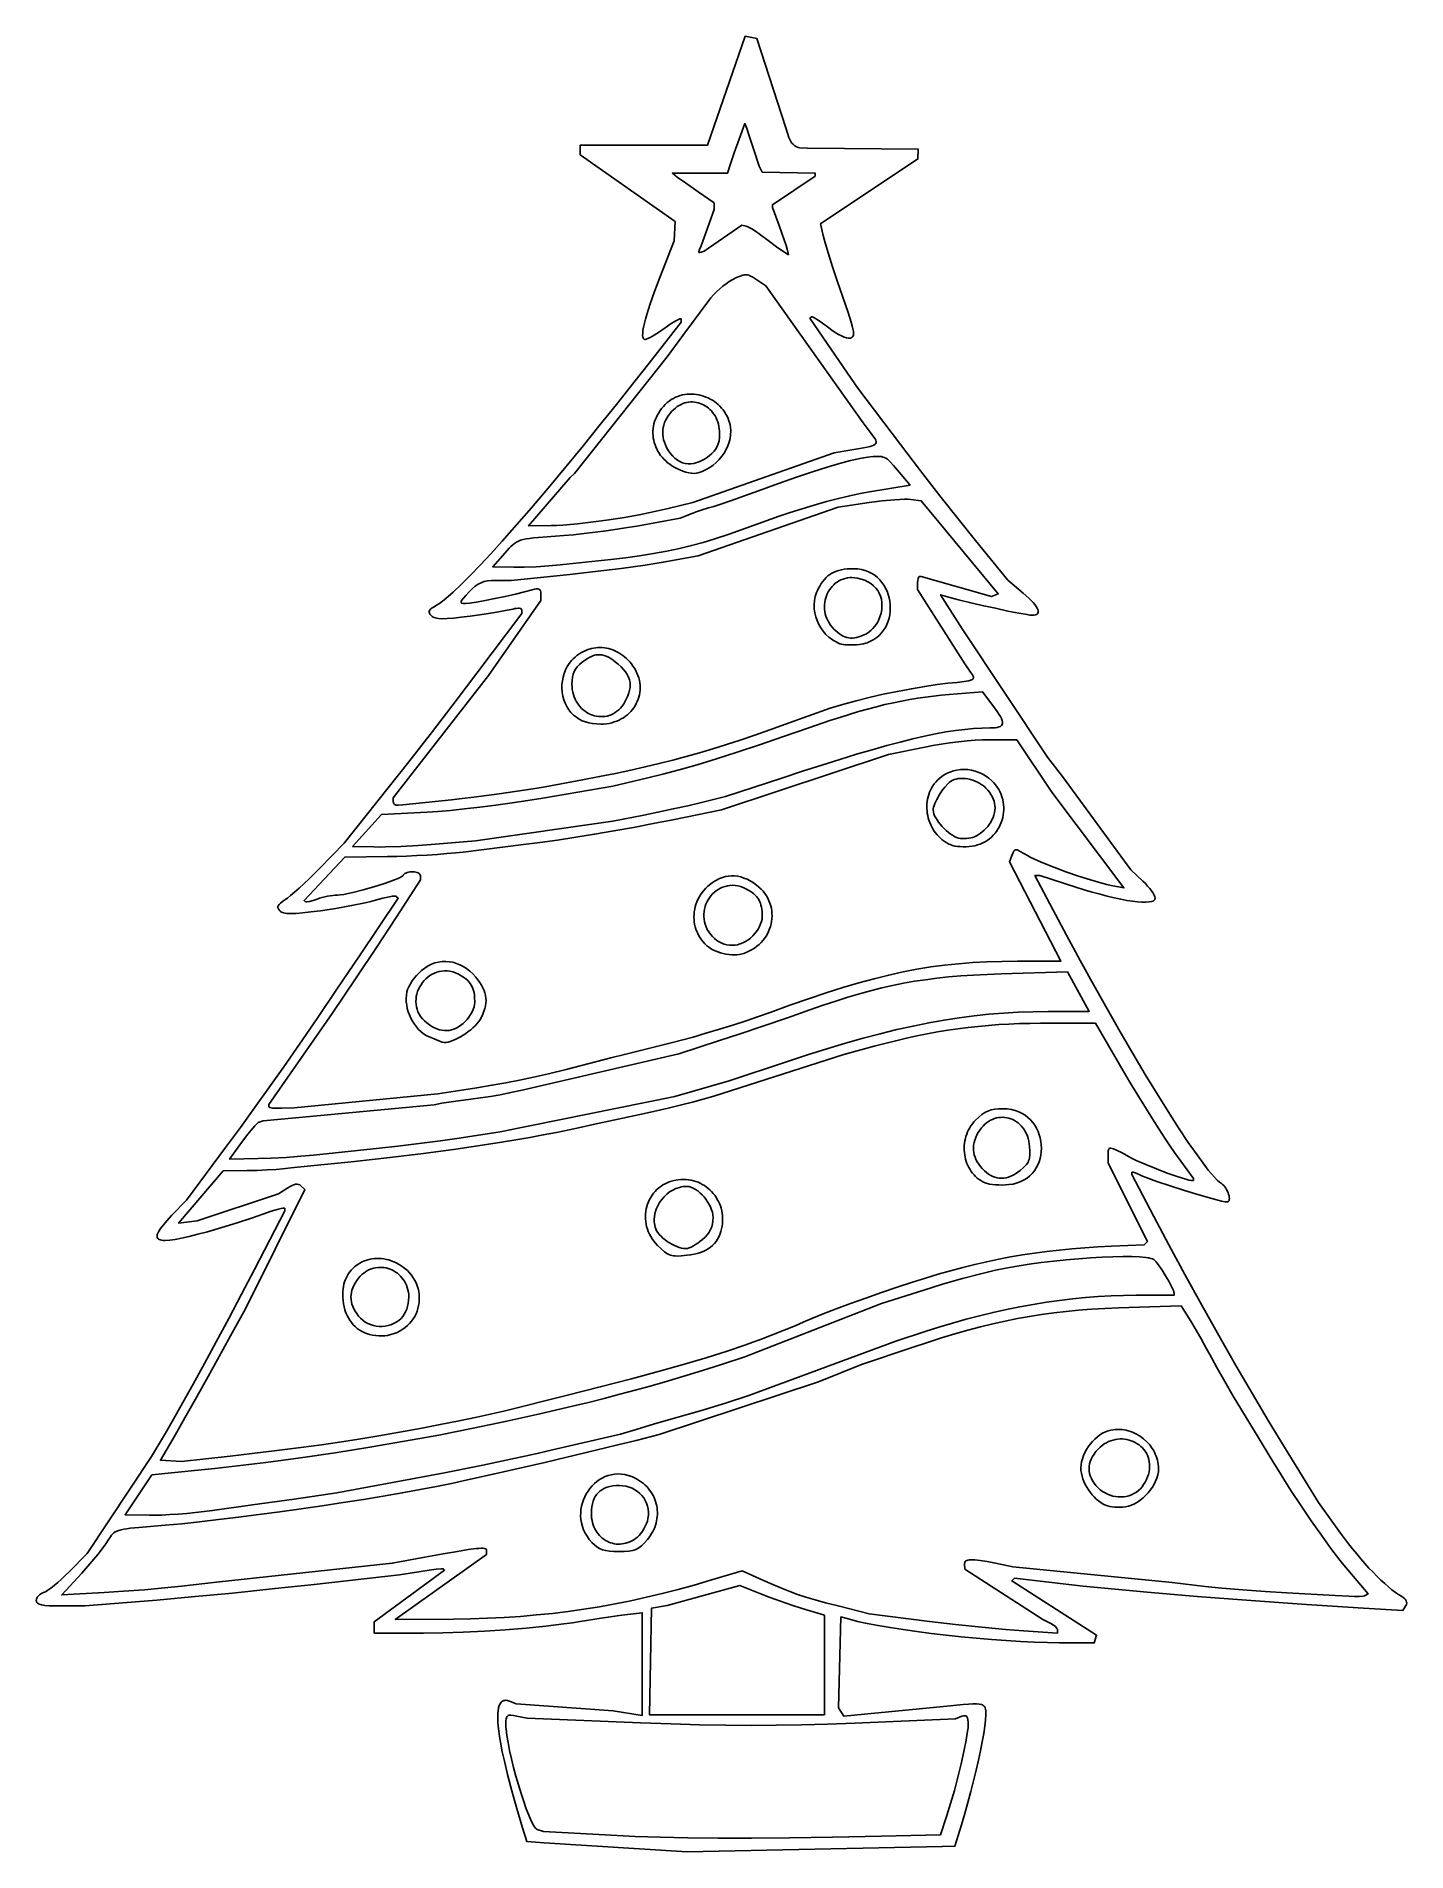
# Model space of a CAD drawing. Extents: x 0.91 to 4.59, y 1.46 to 6.32.
import ezdxf

# ---------------------------------------------------------------- set-up
doc = ezdxf.new("R2010")
doc.units = 0
doc.layers.add('LAYER_1', color=18, linetype='CONTINUOUS')

msp = doc.modelspace()

# ---------------------------------------------------------------- linework, layer by layer
at = {"layer": 'LAYER_1'}
for points in [[(3.3423, 1.4696), (3.3413, 1.4696), (3.376, 1.4706), (3.385, 1.4991), (3.3938, 1.5282), (3.4024, 1.5578), (3.4107, 1.5875), (3.4186, 1.6169), (3.4259, 1.6458), (3.4328, 1.6739), (3.439, 1.7009), (3.4445, 1.7265), (3.4492, 1.7504), (3.4531, 1.7723), (3.456, 1.7919), (3.458, 1.8088), (3.4589, 1.8229), (3.4589, 1.8288), (3.4586, 1.8338), (3.458, 1.8379), (3.4571, 1.8411), (3.4562, 1.8432), (3.455, 1.845), (3.4535, 1.8466), (3.4518, 1.8481), (3.4497, 1.8493), (3.4473, 1.8503), (3.4413, 1.8517), (3.4336, 1.8525), (3.4239, 1.8524), (3.4122, 1.8517), (3.3981, 1.8504), (3.345, 1.8446), (3.0777, 1.8192), (3.0637, 1.8416), (3.0702, 2.0854), (3.093, 2.079), (3.1148, 2.0734), (3.1406, 2.0677), (3.1698, 2.0621), (3.2021, 2.0566), (3.2369, 2.0513), (3.2738, 2.0461), (3.3123, 2.0411), (3.352, 2.0365), (3.3925, 2.0322), (3.4331, 2.0282), (3.4736, 2.0248), (3.5134, 2.0218), (3.552, 2.0194), (3.5891, 2.0176), (3.6241, 2.0164), (3.6566, 2.0159), (3.7494, 2.0156), (3.7557, 2.0365), (3.5283, 2.1816), (3.5359, 2.1892), (3.72, 2.1673), (3.8918, 2.1518), (4.0257, 2.1404), (4.1692, 2.1293), (4.319, 2.1187), (4.4715, 2.109), (4.5772, 2.1027), (4.5853, 2.1158), (4.5867, 2.1189), (4.5873, 2.122), (4.5871, 2.1252), (4.586, 2.1284), (4.5842, 2.1315), (4.5815, 2.1345), (4.5782, 2.1373), (4.574, 2.14), (4.5658, 2.145), (4.557, 2.1511), (4.5479, 2.158), (4.5383, 2.1659), (4.5284, 2.1745), (4.5182, 2.1839), (4.5077, 2.1941), (4.497, 2.2049), (4.4862, 2.2164), (4.4752, 2.2284), (4.4642, 2.241), (4.4532, 2.254), (4.4422, 2.2675), (4.4313, 2.2814), (4.4204, 2.2956), (4.4098, 2.3101), (4.3506, 2.3924), (4.2548, 2.5477), (4.2159, 2.6119), (4.1737, 2.6831), (4.1293, 2.7595), (4.0837, 2.8395), (4.0379, 2.9213), (3.9928, 3.003), (3.9495, 3.0829), (3.909, 3.1592), (3.8502, 3.2716), (3.8502, 3.2768), (3.8506, 3.2776), (3.8519, 3.2779), (3.8538, 3.2777), (3.8565, 3.2771), (3.8633, 3.2746), (3.8716, 3.2705), (3.8786, 3.2672), (3.8889, 3.2631), (3.9172, 3.2528), (3.9527, 3.2409), (3.9916, 3.2286), (4.0302, 3.2169), (4.0646, 3.2071), (4.0911, 3.2004), (4.1002, 3.1986), (4.1059, 3.1979), (4.1082, 3.1984), (4.1099, 3.1996), (4.1111, 3.2015), (4.1117, 3.2041), (4.1119, 3.2072), (4.1116, 3.2106), (4.1109, 3.2145), (4.1098, 3.2185), (4.1084, 3.2226), (4.1066, 3.2268), (4.1045, 3.2309), (4.1021, 3.2349), (4.0995, 3.2386), (4.0967, 3.2419), (4.0937, 3.2447), (4.0906, 3.2471), (4.0852, 3.251), (4.0789, 3.2567), (4.0719, 3.264), (4.064, 3.2729), (4.0553, 3.2834), (4.0459, 3.2954), (4.0251, 3.3238), (4.0016, 3.3576), (3.9757, 3.3965), (3.9477, 3.4401), (3.9178, 3.4881), (3.8863, 3.54), (3.8533, 3.5955), (3.8191, 3.6541), (3.784, 3.7156), (3.7481, 3.7794), (3.7117, 3.8454), (3.6751, 3.9129), (3.6385, 3.9818), (3.5904, 4.0729), (3.6032, 4.0729), (3.7004, 4.0418), (3.7227, 4.0348), (3.7443, 4.0285), (3.765, 4.0228), (3.7846, 4.0177), (3.8033, 4.0133), (3.8208, 4.0096), (3.837, 4.0066), (3.8519, 4.0042), (3.8654, 4.0026), (3.8774, 4.0017), (3.8878, 4.0016), (3.8965, 4.0022), (3.9035, 4.0035), (3.9062, 4.0045), (3.9085, 4.0056), (3.9103, 4.007), (3.9116, 4.0085), (3.9124, 4.0103), (3.9127, 4.0122), (3.912, 4.0159), (3.9101, 4.0205), (3.9071, 4.0259), (3.9031, 4.0319), (3.8982, 4.0383), (3.8926, 4.0449), (3.8865, 4.0515), (3.8799, 4.0579), (3.8472, 4.0885), (3.6642, 4.3385), (3.6243, 4.3906), (3.3949, 4.7344), (3.3376, 4.8259), (3.3621, 4.8188), (3.3853, 4.8126), (3.4153, 4.8053), (3.4492, 4.7974), (3.4844, 4.7896), (3.518, 4.7824), (3.5473, 4.7766), (3.5695, 4.7726), (3.5771, 4.7715), (3.5819, 4.7711), (3.587, 4.7712), (3.5912, 4.7719), (3.5946, 4.7731), (3.597, 4.7748), (3.5986, 4.777), (3.5993, 4.7796), (3.5991, 4.7828), (3.5981, 4.7863), (3.5962, 4.7903), (3.5934, 4.7948), (3.5898, 4.7996), (3.5853, 4.8049), (3.58, 4.8106), (3.5739, 4.8167), (3.5591, 4.8301), (3.5179, 4.8653), (3.4308, 4.9717), (3.3879, 5.0249), (3.3357, 5.0912), (3.2807, 5.1621), (3.2296, 5.2292), (3.1156, 5.3802), (3.0975, 5.4062), (3.0332, 5.4998), (2.987, 5.5674), (2.991, 5.5714), (2.9916, 5.5716), (2.9927, 5.5715), (2.9959, 5.5703), (3.0005, 5.5679), (3.0063, 5.5644), (3.0206, 5.5546), (3.0374, 5.5419), (3.0462, 5.5353), (3.055, 5.5293), (3.0636, 5.5241), (3.0717, 5.5199), (3.079, 5.5166), (3.0855, 5.5145), (3.0907, 5.5136), (3.0929, 5.5136), (3.0946, 5.514), (3.0975, 5.5152), (3.1, 5.5165), (3.1019, 5.5181), (3.1033, 5.5203), (3.1042, 5.5232), (3.1044, 5.5271), (3.1039, 5.5321), (3.1026, 5.5386), (3.1006, 5.5468), (3.0978, 5.5568), (3.0894, 5.5832), (3.0605, 5.6679), (3.0479, 5.7052), (3.0366, 5.7405), (3.0277, 5.7699), (3.0226, 5.7893), (3.0156, 5.8209), (3.2766, 5.9948), (3.2773, 6.0208), (2.9804, 6.023), (2.9598, 6.0245), (2.9554, 6.0254), (2.951, 6.0271), (2.9467, 6.0297), (2.9427, 6.033), (2.939, 6.037), (2.9357, 6.0415), (2.9329, 6.0466), (2.9307, 6.0521), (2.9221, 6.0781), (2.845, 6.3174), (2.8137, 6.3233), (2.7123, 6.0312), (2.371, 6.0312), (2.3713, 6.0052), (2.6262, 5.8267), (2.6229, 5.7752), (2.5844, 5.6768), (2.5702, 5.6392), (2.5585, 5.6061), (2.5495, 5.5776), (2.546, 5.5651), (2.5431, 5.5539), (2.541, 5.5439), (2.5395, 5.5351), (2.5387, 5.5277), (2.5386, 5.5215), (2.5391, 5.5167), (2.5404, 5.5132), (2.5414, 5.512), (2.5424, 5.5111), (2.5437, 5.5106), (2.5452, 5.5104), (2.5481, 5.5111), (2.5525, 5.5129), (2.5583, 5.5158), (2.5651, 5.5196), (2.581, 5.5296), (2.5986, 5.5417), (2.6154, 5.5533), (2.6291, 5.5615), (2.6344, 5.5642), (2.6384, 5.5658), (2.6409, 5.5661), (2.6415, 5.5658), (2.6417, 5.5652), (2.6416, 5.5573), (2.5558, 5.4466), (2.5153, 5.3949), (2.4686, 5.3362), (2.4215, 5.2776), (2.3797, 5.2263), (2.2893, 5.1167), (2.2408, 5.0586), (2.1617, 4.9694), (2.1317, 4.9361), (2.1033, 4.9056), (2.0768, 4.8781), (2.0523, 4.8539), (2.0302, 4.8332), (2.0104, 4.8161), (2.0016, 4.809), (1.9934, 4.8029), (1.9859, 4.7977), (1.9792, 4.7936), (1.974, 4.7905), (1.9701, 4.7876), (1.9675, 4.7849), (1.9661, 4.7822), (1.9659, 4.7794), (1.967, 4.7764), (1.9691, 4.7732), (1.9724, 4.7696), (1.9744, 4.7678), (1.9768, 4.7662), (1.9796, 4.7649), (1.9828, 4.7638), (1.9865, 4.7629), (1.9907, 4.7623), (2.0012, 4.7618), (2.0145, 4.7622), (2.0312, 4.7635), (2.0517, 4.7658), (2.0765, 4.769), (2.1139, 4.7743), (2.1479, 4.7796), (2.175, 4.7843), (2.1913, 4.7877), (2.196, 4.7888), (2.2004, 4.7895), (2.2044, 4.7897), (2.2078, 4.7896), (2.2107, 4.789), (2.2128, 4.7881), (2.2141, 4.7868), (2.2146, 4.7851), (2.2144, 4.776), (2.0943, 4.616), (2.0383, 4.5422), (1.9747, 4.4595), (1.9114, 4.3781), (1.8561, 4.308), (1.7382, 4.1601), (1.6718, 4.0923), (1.644, 4.0647), (1.6172, 4.0396), (1.6053, 4.0289), (1.5947, 4.0198), (1.5859, 4.0128), (1.5793, 4.0081), (1.5725, 4.0035), (1.5672, 3.9994), (1.5635, 3.9957), (1.5612, 3.9923), (1.5606, 3.9906), (1.5604, 3.989), (1.5605, 3.9873), (1.5609, 3.9857), (1.5627, 3.9823), (1.5658, 3.9786), (1.5678, 3.9768), (1.5702, 3.9752), (1.5729, 3.9739), (1.5762, 3.9728), (1.58, 3.972), (1.5844, 3.9714), (1.5952, 3.9709), (1.6091, 3.9714), (1.6267, 3.9729), (1.6484, 3.9754), (1.6748, 3.9788), (1.7162, 3.9851), (1.7579, 3.9926), (1.7948, 4.0002), (1.81, 4.0038), (1.8222, 4.0071), (1.8423, 4.0126), (1.8596, 4.0163), (1.8665, 4.0175), (1.8721, 4.018), (1.876, 4.018), (1.8773, 4.0177), (1.878, 4.0173), (1.883, 4.0123), (1.779, 3.8577), (1.7186, 3.7681), (1.6656, 3.69), (1.6186, 3.6213), (1.576, 3.5599), (1.5363, 3.5035), (1.4981, 3.4502), (1.4598, 3.3976), (1.42, 3.3438), (1.3153, 3.2031), (1.2756, 3.1615), (1.2634, 3.1483), (1.2534, 3.1367), (1.2457, 3.1265), (1.2427, 3.122), (1.2403, 3.1178), (1.2384, 3.114), (1.2371, 3.1106), (1.2365, 3.1074), (1.2364, 3.1047), (1.237, 3.1022), (1.2381, 3.1002), (1.2399, 3.0984), (1.2423, 3.097), (1.2454, 3.096), (1.2491, 3.0952), (1.2534, 3.0948), (1.2584, 3.0947), (1.2703, 3.0955), (1.285, 3.0976), (1.3023, 3.1009), (1.3225, 3.1055), (1.3454, 3.1112), (1.3713, 3.1181), (1.4104, 3.1294), (1.4515, 3.1419), (1.4895, 3.1543), (1.5197, 3.1649), (1.5428, 3.173), (1.5618, 3.1787), (1.5691, 3.1805), (1.5746, 3.1815), (1.5781, 3.1816), (1.579, 3.1813), (1.5793, 3.1807), (1.5793, 3.1742), (1.4976, 3.0168), (1.4628, 2.9502), (1.4286, 2.8853), (1.3954, 2.8231), (1.3636, 2.7643), (1.3336, 2.7096), (1.306, 2.6599), (1.2809, 2.6158), (1.259, 2.5781), (1.222, 2.5156), (1.0493, 2.2552), (1.0005, 2.206), (0.9903, 2.196), (0.98, 2.1864), (0.97, 2.1775), (0.9603, 2.1695), (0.9515, 2.1625), (0.9437, 2.1569), (0.9371, 2.1529), (0.9322, 2.1506), (0.9283, 2.1491), (0.9246, 2.147), (0.9213, 2.1446), (0.9184, 2.1419), (0.916, 2.1389), (0.9142, 2.1358), (0.9131, 2.1326), (0.9127, 2.1295), (0.9129, 2.1275), (0.9134, 2.1256), (0.9144, 2.1239), (0.9159, 2.1224), (0.9178, 2.121), (0.9202, 2.1198), (0.9267, 2.1178), (0.9354, 2.1163), (0.9468, 2.1153), (0.9609, 2.1148), (0.9779, 2.1146), (1.0432, 2.1146), (1.2358, 2.1305), (1.3286, 2.1387), (1.4391, 2.1493), (1.5533, 2.161), (1.6575, 2.1722), (1.8866, 2.198), (1.9439, 2.2073), (1.9664, 2.2107), (1.9853, 2.213), (1.9986, 2.2141), (2.0025, 2.2141), (2.0043, 2.2137), (2.0075, 2.2108), (1.8189, 2.0724), (1.8189, 2.0417), (1.9513, 2.0417), (2.003, 2.0423), (2.0577, 2.044), (2.1141, 2.0468), (2.1707, 2.0506), (2.2261, 2.0552), (2.2789, 2.0605), (2.3276, 2.0665), (2.3501, 2.0696), (2.371, 2.0729), (2.4275, 2.0817), (2.483, 2.0895), (2.5377, 2.0964), (2.5377, 1.8211), (2.4595, 1.8335), (2.1991, 1.8526), (2.1817, 1.8594), (2.1761, 1.8611), (2.171, 1.8617), (2.1687, 1.8615), (2.1665, 1.8611), (2.1644, 1.8604), (2.1625, 1.8594), (2.1607, 1.8581), (2.1591, 1.8565), (2.1562, 1.8525), (2.1538, 1.8474), (2.152, 1.8411), (2.1508, 1.8336), (2.15, 1.825), (2.1499, 1.8153), (2.1502, 1.8044), (2.1512, 1.7924), (2.1526, 1.7793), (2.1546, 1.765), (2.1572, 1.7496), (2.1622, 1.7239), (2.1686, 1.6947), (2.1764, 1.6627), (2.1853, 1.6285), (2.1951, 1.5928), (2.2056, 1.5563), (2.2166, 1.5196), (2.2279, 1.4835), (2.2745, 1.4799), (2.6575, 1.4557)], [(2.9294, 5.7371), (2.926, 5.7523), (2.9233, 5.762), (2.9184, 5.7773), (2.912, 5.7959), (2.9047, 5.8159), (2.8867, 5.8643), (2.8867, 5.8715), (3.0013, 5.9485), (3.0013, 5.9563), (2.8592, 5.9592), (2.8514, 5.9749), (2.837, 6.0191), (2.8254, 6.0542), (2.8177, 6.0764), (2.8129, 6.0894), (2.7973, 6.0478), (2.7841, 6.0111), (2.7741, 5.9814), (2.7665, 5.9566), (2.6185, 5.9564), (2.6315, 5.946), (2.6533, 5.9301), (2.6875, 5.9062), (2.7305, 5.8766), (2.7305, 5.8589), (2.6952, 5.7613), (2.6911, 5.7513), (2.6895, 5.7466), (2.6893, 5.745), (2.6895, 5.744), (2.6902, 5.7435), (2.6914, 5.7434), (2.6952, 5.7445), (2.7035, 5.7476), (2.8043, 5.8169), (2.8159, 5.814), (2.8187, 5.8131), (2.8223, 5.8115), (2.8309, 5.8068), (2.8408, 5.8006), (2.8506, 5.7936), (2.8751, 5.7755), (2.9015, 5.7566)], [(2.4479, 5.0267), (2.4895, 5.0335), (2.5334, 5.0416), (2.5744, 5.0498), (2.6072, 5.0572), (2.6727, 5.0734), (3.0521, 5.2065), (3.0938, 5.2135), (3.1207, 5.2181), (3.1406, 5.222), (3.1482, 5.2238), (3.1542, 5.2256), (3.1588, 5.2274), (3.1622, 5.2294), (3.1642, 5.2317), (3.1651, 5.2341), (3.165, 5.237), (3.1638, 5.2402), (3.1618, 5.2439), (3.1589, 5.2482), (3.1511, 5.2586), (3.1297, 5.2865), (2.8689, 5.6544), (2.8421, 5.672), (2.8336, 5.6774), (2.8264, 5.6812), (2.8232, 5.6826), (2.8201, 5.6835), (2.817, 5.684), (2.8139, 5.6841), (2.8107, 5.6838), (2.8074, 5.6831), (2.7997, 5.6805), (2.7904, 5.6762), (2.7789, 5.6703), (2.771, 5.6657), (2.7626, 5.6599), (2.7539, 5.6533), (2.7452, 5.646), (2.7368, 5.6382), (2.7289, 5.6303), (2.7217, 5.6223), (2.7156, 5.6146), (2.6465, 5.5208), (2.6044, 5.4635), (2.3558, 5.151), (2.3438, 5.1406), (2.2329, 5.0104), (2.2936, 5.0114), (2.3076, 5.0119), (2.3245, 5.0129), (2.3639, 5.0163), (2.4067, 5.0211), (2.4278, 5.0238)], [(2.6301, 5.1642), (2.638, 5.1606), (2.646, 5.1575), (2.6541, 5.155), (2.662, 5.1532), (2.6695, 5.1519), (2.6763, 5.1514), (2.6824, 5.1516), (2.6874, 5.1526), (2.6983, 5.1566), (2.7086, 5.1615), (2.7184, 5.1673), (2.7276, 5.1738), (2.736, 5.181), (2.7438, 5.1888), (2.7508, 5.1972), (2.757, 5.206), (2.7624, 5.2153), (2.7668, 5.2249), (2.7703, 5.2347), (2.7728, 5.2448), (2.7743, 5.2549), (2.7747, 5.2651), (2.7739, 5.2753), (2.7731, 5.2804), (2.772, 5.2854), (2.7701, 5.292), (2.7678, 5.2984), (2.765, 5.3046), (2.7619, 5.3105), (2.7584, 5.3161), (2.7545, 5.3215), (2.7504, 5.3265), (2.7459, 5.3313), (2.7412, 5.3358), (2.7362, 5.34), (2.731, 5.3439), (2.7255, 5.3474), (2.7199, 5.3506), (2.7141, 5.3536), (2.7081, 5.3561), (2.7021, 5.3583), (2.6959, 5.3602), (2.6896, 5.3617), (2.6833, 5.3629), (2.6769, 5.3636), (2.6705, 5.364), (2.6641, 5.364), (2.6577, 5.3636), (2.6513, 5.3628), (2.645, 5.3616), (2.6388, 5.36), (2.6327, 5.358), (2.6268, 5.3555), (2.6209, 5.3526), (2.6153, 5.3492), (2.6098, 5.3454), (2.6046, 5.3411), (2.5991, 5.3361), (2.5941, 5.3309), (2.5895, 5.3255), (2.5853, 5.3199), (2.5816, 5.3142), (2.5782, 5.3084), (2.5753, 5.3024), (2.5728, 5.2964), (2.5707, 5.2903), (2.569, 5.2841), (2.5677, 5.2779), (2.5668, 5.2716), (2.5663, 5.2653), (2.5662, 5.259), (2.5665, 5.2528), (2.5672, 5.2466), (2.5683, 5.2404), (2.5698, 5.2343), (2.5717, 5.2282), (2.5739, 5.2223), (2.5766, 5.2165), (2.5796, 5.2108), (2.583, 5.2052), (2.5867, 5.1998), (2.5909, 5.1946), (2.5954, 5.1895), (2.6003, 5.1847), (2.6055, 5.1801), (2.6111, 5.1757), (2.6171, 5.1716), (2.6234, 5.1677)], [(2.7173, 5.1987), (2.7244, 5.2047), (2.7303, 5.2108), (2.7351, 5.2171), (2.7388, 5.2238), (2.7415, 5.231), (2.7434, 5.239), (2.7445, 5.2479), (2.7448, 5.2579), (2.7446, 5.2646), (2.744, 5.2711), (2.7429, 5.2774), (2.7416, 5.2835), (2.7398, 5.2893), (2.7377, 5.2949), (2.7353, 5.3002), (2.7326, 5.3053), (2.7296, 5.3101), (2.7263, 5.3146), (2.7228, 5.3188), (2.7191, 5.3227), (2.7151, 5.3263), (2.7109, 5.3295), (2.7066, 5.3325), (2.7021, 5.335), (2.6974, 5.3373), (2.6926, 5.3392), (2.6877, 5.3407), (2.6827, 5.3418), (2.6777, 5.3426), (2.6725, 5.3429), (2.6674, 5.3429), (2.6622, 5.3424), (2.657, 5.3415), (2.6518, 5.3402), (2.6466, 5.3384), (2.6415, 5.3362), (2.6365, 5.3335), (2.6315, 5.3304), (2.6266, 5.3267), (2.6219, 5.3226), (2.6163, 5.3171), (2.6113, 5.3114), (2.6068, 5.3056), (2.603, 5.2996), (2.5997, 5.2935), (2.5971, 5.2874), (2.595, 5.2811), (2.5935, 5.2747), (2.5926, 5.2683), (2.5923, 5.2617), (2.5926, 5.2551), (2.5934, 5.2484), (2.5949, 5.2417), (2.597, 5.2349), (2.5997, 5.228), (2.6029, 5.2211), (2.6079, 5.2123), (2.6133, 5.2045), (2.6191, 5.1976), (2.6252, 5.1918), (2.6317, 5.1868), (2.6385, 5.1829), (2.6455, 5.18), (2.6528, 5.178), (2.6603, 5.1771), (2.668, 5.1771), (2.6759, 5.1782), (2.684, 5.1802), (2.6922, 5.1833), (2.7005, 5.1874), (2.7089, 5.1925)], [(2.3177, 4.9061), (2.3854, 4.9136), (2.4531, 4.9208), (2.4922, 4.9253), (2.5304, 4.9304), (2.5674, 4.9363), (2.6032, 4.9429), (2.6375, 4.9501), (2.67, 4.9578), (2.7007, 4.9662), (2.7292, 4.975), (2.7708, 4.9888), (2.9047, 5.0365), (2.9344, 5.0467), (2.966, 5.0567), (2.9985, 5.0665), (3.0313, 5.0756), (3.0633, 5.084), (3.0939, 5.0913), (3.1221, 5.0974), (3.1471, 5.102), (3.2555, 5.1199), (3.2223, 5.1601), (3.2116, 5.1729), (3.2027, 5.1825), (3.1987, 5.1862), (3.1948, 5.1894), (3.191, 5.1919), (3.1871, 5.1938), (3.183, 5.1953), (3.1787, 5.1963), (3.174, 5.1968), (3.1688, 5.197), (3.1567, 5.1964), (3.1414, 5.1947), (3.1316, 5.1933), (3.1208, 5.1914), (3.1089, 5.189), (3.0959, 5.186), (3.0667, 5.1782), (3.0329, 5.1682), (2.9944, 5.1559), (2.9511, 5.1412), (2.9026, 5.124), (2.849, 5.1042), (2.8121, 5.0908), (2.7772, 5.0785), (2.7483, 5.0688), (2.7292, 5.0629), (2.7147, 5.0587), (2.6985, 5.0536), (2.6825, 5.0481), (2.6686, 5.0429), (2.6393, 5.0313), (2.523, 5.0103), (2.4975, 5.006), (2.4698, 5.0017), (2.4406, 4.9975), (2.4108, 4.9936), (2.3815, 4.99), (2.3534, 4.9869), (2.3274, 4.9845), (2.3046, 4.9827), (2.2711, 4.9804), (2.2455, 4.9782), (2.2351, 4.977), (2.2261, 4.9756), (2.2183, 4.9739), (2.2114, 4.972), (2.2054, 4.9697), (2.2, 4.967), (2.195, 4.9638), (2.1902, 4.9601), (2.1854, 4.9558), (2.1805, 4.9508), (2.1695, 4.9385), (2.1365, 4.901), (2.1933, 4.8997), (2.2206, 4.8998), (2.2532, 4.901), (2.2869, 4.9032)], [(1.8958, 4.2631), (2.026, 4.2764), (2.0547, 4.2795), (2.0861, 4.2832), (2.1535, 4.292), (2.2199, 4.3017), (2.2501, 4.3065), (2.277, 4.3111), (2.3776, 4.3295), (2.4231, 4.3383), (2.4661, 4.347), (2.5068, 4.3556), (2.5457, 4.3644), (2.5832, 4.3733), (2.6196, 4.3825), (2.6554, 4.3921), (2.691, 4.4022), (2.7268, 4.4129), (2.7631, 4.4243), (2.8003, 4.4365), (2.839, 4.4496), (2.8793, 4.4637), (2.9219, 4.479), (3.0417, 4.5223), (3.0781, 4.5328), (3.1108, 4.5417), (3.1464, 4.5505), (3.1837, 4.559), (3.2217, 4.5669), (3.2592, 4.574), (3.2951, 4.5802), (3.3282, 4.5851), (3.3573, 4.5885), (3.3821, 4.591), (3.4006, 4.5932), (3.4135, 4.5954), (3.4181, 4.5966), (3.4215, 4.5979), (3.4238, 4.5994), (3.4252, 4.6011), (3.4257, 4.6031), (3.4254, 4.6054), (3.4244, 4.608), (3.4227, 4.611), (3.4178, 4.6183), (3.4023, 4.6406), (3.276, 4.8403), (3.276, 4.8576), (3.2764, 4.8644), (3.2774, 4.8699), (3.2789, 4.8736), (3.2798, 4.8746), (3.2808, 4.875), (3.2855, 4.875), (3.4736, 4.8211), (3.4922, 4.8281), (3.2855, 5.0781), (3.2578, 5.0816), (3.2506, 5.0821), (3.2405, 5.082), (3.228, 5.0815), (3.2137, 5.0805), (3.1811, 5.0774), (3.1464, 5.0729), (3.0625, 5.0607), (2.6875, 4.9301), (2.5938, 4.9132), (2.5717, 4.9095), (2.545, 4.9054), (2.4814, 4.8966), (2.4114, 4.8879), (2.343, 4.8804), (2.186, 4.8646), (2.1444, 4.8646), (2.133, 4.8642), (2.1228, 4.8631), (2.1137, 4.8612), (2.1094, 4.8598), (2.1053, 4.8581), (2.1012, 4.8562), (2.0973, 4.854), (2.0894, 4.8486), (2.0814, 4.8417), (2.0729, 4.8333), (2.0642, 4.8241), (2.0578, 4.8169), (2.0536, 4.8114), (2.0523, 4.8092), (2.0515, 4.8074), (2.0512, 4.806), (2.0515, 4.8048), (2.0522, 4.8039), (2.0535, 4.8032), (2.0574, 4.8024), (2.0632, 4.8023), (2.0746, 4.8034), (2.0929, 4.8062), (2.1162, 4.8105), (2.1426, 4.8158), (2.1703, 4.8217), (2.1974, 4.8279), (2.222, 4.8339), (2.2422, 4.8394), (2.2483, 4.8409), (2.2533, 4.8417), (2.2574, 4.8417), (2.2606, 4.8409), (2.2629, 4.8392), (2.2645, 4.8366), (2.2653, 4.8331), (2.2656, 4.8286), (2.2656, 4.811), (2.1252, 4.6094), (1.8698, 4.2819), (1.8698, 4.2711), (1.8701, 4.269), (1.8708, 4.2671), (1.872, 4.2654), (1.8736, 4.264), (1.8755, 4.2628), (1.8778, 4.2621), (1.8802, 4.2617), (1.8828, 4.2618)], [(3.0677, 4.6944), (3.0716, 4.6932), (3.0767, 4.6923), (3.0827, 4.6917), (3.0895, 4.6913), (3.1044, 4.6914), (3.1121, 4.6919), (3.1198, 4.6927), (3.1306, 4.6946), (3.1407, 4.6974), (3.1499, 4.7011), (3.1584, 4.7057), (3.1661, 4.711), (3.1731, 4.7169), (3.1793, 4.7235), (3.1848, 4.7307), (3.1895, 4.7383), (3.1935, 4.7464), (3.1968, 4.7548), (3.1993, 4.7635), (3.2011, 4.7724), (3.2021, 4.7815), (3.2025, 4.7906), (3.2022, 4.7998), (3.2011, 4.809), (3.1994, 4.818), (3.1969, 4.8268), (3.1938, 4.8355), (3.19, 4.8438), (3.1855, 4.8517), (3.1803, 4.8592), (3.1745, 4.8662), (3.168, 4.8726), (3.1608, 4.8784), (3.153, 4.8834), (3.1445, 4.8877), (3.1354, 4.8912), (3.1257, 4.8937), (3.1153, 4.8953), (3.1043, 4.8958), (3.0953, 4.8957), (3.0869, 4.8952), (3.079, 4.8943), (3.0715, 4.893), (3.0646, 4.8914), (3.058, 4.8893), (3.0519, 4.8868), (3.0461, 4.8839), (3.0407, 4.8804), (3.0355, 4.8766), (3.0307, 4.8722), (3.0261, 4.8673), (3.0217, 4.8618), (3.0175, 4.8558), (3.0135, 4.8493), (3.0096, 4.8422), (3.0071, 4.837), (3.005, 4.8318), (3.0031, 4.8265), (3.0016, 4.8211), (3.0004, 4.8157), (2.9995, 4.8103), (2.9985, 4.7994), (2.9988, 4.7885), (3.0001, 4.7776), (3.0026, 4.767), (3.0061, 4.7566), (3.0106, 4.7466), (3.0161, 4.737), (3.0225, 4.728), (3.0299, 4.7196), (3.0381, 4.712), (3.0472, 4.7052), (3.052, 4.7021), (3.0571, 4.6993), (3.0623, 4.6967)], [(3.1368, 4.7205), (3.1415, 4.7232), (3.1464, 4.7267), (3.1512, 4.7309), (3.156, 4.7356), (3.1604, 4.7407), (3.1644, 4.746), (3.1679, 4.7514), (3.1707, 4.7568), (3.1747, 4.7668), (3.1777, 4.7767), (3.1795, 4.7864), (3.1803, 4.7958), (3.18, 4.8049), (3.1787, 4.8137), (3.1764, 4.822), (3.1731, 4.8299), (3.1689, 4.8372), (3.1637, 4.844), (3.1576, 4.8502), (3.1507, 4.8558), (3.1428, 4.8606), (3.1342, 4.8648), (3.1247, 4.8681), (3.1144, 4.8706), (3.1075, 4.8716), (3.1007, 4.872), (3.0941, 4.8719), (3.0878, 4.8712), (3.0817, 4.8699), (3.0759, 4.8682), (3.0703, 4.8659), (3.0649, 4.8632), (3.0599, 4.8601), (3.0552, 4.8566), (3.0508, 4.8527), (3.0467, 4.8485), (3.0429, 4.844), (3.0395, 4.8391), (3.0364, 4.8341), (3.0337, 4.8287), (3.0314, 4.8232), (3.0295, 4.8175), (3.028, 4.8116), (3.027, 4.8056), (3.0263, 4.7996), (3.0261, 4.7934), (3.0264, 4.7872), (3.0271, 4.781), (3.0284, 4.7748), (3.0301, 4.7686), (3.0323, 4.7625), (3.0351, 4.7565), (3.0384, 4.7506), (3.0422, 4.7448), (3.0466, 4.7393), (3.0516, 4.7339), (3.0567, 4.7291), (3.0616, 4.7248), (3.0665, 4.7211), (3.0714, 4.7179), (3.0762, 4.7152), (3.0811, 4.7131), (3.086, 4.7115), (3.091, 4.7105), (3.0961, 4.71), (3.1013, 4.7099), (3.1067, 4.7104), (3.1122, 4.7115), (3.118, 4.713), (3.124, 4.715), (3.1303, 4.7175)], [(2.3532, 4.5034), (2.3608, 4.4974), (2.3686, 4.4923), (2.3767, 4.4882), (2.3853, 4.4848), (2.3944, 4.4823), (2.4042, 4.4805), (2.4148, 4.4795), (2.4262, 4.4792), (2.434, 4.4794), (2.4415, 4.4801), (2.4487, 4.4812), (2.4558, 4.4828), (2.4626, 4.4848), (2.4691, 4.4871), (2.4754, 4.4899), (2.4814, 4.493), (2.4871, 4.4964), (2.4926, 4.5002), (2.4977, 4.5042), (2.5025, 4.5086), (2.507, 4.5132), (2.5111, 4.518), (2.515, 4.5231), (2.5184, 4.5285), (2.5215, 4.534), (2.5242, 4.5397), (2.5265, 4.5456), (2.5284, 4.5516), (2.5299, 4.5577), (2.531, 4.564), (2.5316, 4.5703), (2.5318, 4.5768), (2.5316, 4.5833), (2.5309, 4.5898), (2.5297, 4.5964), (2.528, 4.603), (2.5259, 4.6095), (2.5232, 4.6161), (2.5201, 4.6226), (2.5164, 4.629), (2.5125, 4.6349), (2.5084, 4.6405), (2.5042, 4.6458), (2.4997, 4.6507), (2.4951, 4.6553), (2.4903, 4.6596), (2.4853, 4.6635), (2.4802, 4.6671), (2.475, 4.6704), (2.4697, 4.6733), (2.4642, 4.6759), (2.4587, 4.6782), (2.4531, 4.6801), (2.4474, 4.6816), (2.4417, 4.6829), (2.4359, 4.6837), (2.4301, 4.6843), (2.4243, 4.6845), (2.4185, 4.6843), (2.4126, 4.6838), (2.4068, 4.6829), (2.4011, 4.6817), (2.3953, 4.6801), (2.3897, 4.6782), (2.3841, 4.6759), (2.3785, 4.6732), (2.3731, 4.6702), (2.3677, 4.6668), (2.3625, 4.6631), (2.3574, 4.659), (2.3525, 4.6545), (2.3477, 4.6497), (2.3413, 4.642), (2.3359, 4.6337), (2.3314, 4.6247), (2.3278, 4.6152), (2.325, 4.6054), (2.3232, 4.5953), (2.3223, 4.585), (2.3222, 4.5746), (2.3231, 4.5644), (2.3248, 4.5542), (2.3273, 4.5444), (2.3308, 4.535), (2.3351, 4.526), (2.3403, 4.5177), (2.3463, 4.5102), (2.3496, 4.5067)], [(2.4836, 4.5274), (2.488, 4.5336), (2.492, 4.5404), (2.4957, 4.5477), (2.4989, 4.5553), (2.5015, 4.563), (2.5035, 4.5704), (2.5048, 4.5774), (2.5052, 4.5838), (2.5047, 4.5911), (2.5032, 4.5982), (2.5008, 4.6053), (2.4973, 4.6122), (2.4928, 4.6192), (2.4873, 4.626), (2.4807, 4.6329), (2.4732, 4.6397), (2.4661, 4.6454), (2.4594, 4.6505), (2.4529, 4.6547), (2.4468, 4.6583), (2.4408, 4.6611), (2.435, 4.6632), (2.4294, 4.6646), (2.4238, 4.6653), (2.4183, 4.6652), (2.4127, 4.6645), (2.4071, 4.663), (2.4013, 4.6608), (2.3954, 4.6579), (2.3894, 4.6544), (2.383, 4.6501), (2.3764, 4.6451), (2.3693, 4.639), (2.3634, 4.633), (2.3587, 4.6267), (2.355, 4.62), (2.3522, 4.6127), (2.3503, 4.6047), (2.3493, 4.5958), (2.349, 4.5859), (2.3492, 4.5786), (2.35, 4.5716), (2.3512, 4.5648), (2.3529, 4.5584), (2.3549, 4.5521), (2.3574, 4.5462), (2.3603, 4.5406), (2.3635, 4.5353), (2.3671, 4.5303), (2.3709, 4.5256), (2.375, 4.5213), (2.3794, 4.5173), (2.384, 4.5137), (2.3888, 4.5105), (2.3938, 4.5076), (2.399, 4.5052), (2.4043, 4.5031), (2.4097, 4.5014), (2.4152, 4.5002), (2.4207, 4.4994), (2.4263, 4.4991), (2.4319, 4.4992), (2.4375, 4.4997), (2.4431, 4.5008), (2.4486, 4.5023), (2.4541, 4.5043), (2.4594, 4.5068), (2.4646, 4.5099), (2.4696, 4.5135), (2.4745, 4.5176), (2.4792, 4.5222)], [(1.9829, 4.1574), (2.0907, 4.1665), (2.4583, 4.2189), (2.5417, 4.2353), (2.5794, 4.2429), (2.6204, 4.2517), (2.6598, 4.2604), (2.6927, 4.2681), (2.7604, 4.2846), (2.9115, 4.3343), (2.9671, 4.3526), (3.0191, 4.3692), (3.0674, 4.3844), (3.1124, 4.3981), (3.1543, 4.4104), (3.1932, 4.4214), (3.2295, 4.4311), (3.2632, 4.4395), (3.2947, 4.4468), (3.3241, 4.4529), (3.3517, 4.458), (3.3776, 4.462), (3.4021, 4.465), (3.4254, 4.4671), (3.4477, 4.4684), (3.4692, 4.4688), (3.4768, 4.4689), (3.4835, 4.4694), (3.4892, 4.4702), (3.4939, 4.4714), (3.4977, 4.4731), (3.5006, 4.4752), (3.5025, 4.4777), (3.5034, 4.4809), (3.5034, 4.4846), (3.5025, 4.4888), (3.5006, 4.4938), (3.4978, 4.4993), (3.4941, 4.5056), (3.4895, 4.5126), (3.4776, 4.529), (3.45, 4.5653), (3.3602, 4.5585), (3.3393, 4.5567), (3.3184, 4.5545), (3.2974, 4.5518), (3.2762, 4.5487), (3.2548, 4.5451), (3.233, 4.541), (3.211, 4.5364), (3.1884, 4.5313), (3.1654, 4.5256), (3.1418, 4.5194), (3.1176, 4.5125), (3.0927, 4.5051), (3.0669, 4.4971), (3.0404, 4.4885), (2.9844, 4.4693), (2.9163, 4.4455), (2.8523, 4.4237), (2.7923, 4.4039), (2.7364, 4.3861), (2.6844, 4.3703), (2.6364, 4.3565), (2.5923, 4.3447), (2.5521, 4.3348), (2.4583, 4.313), (2.2708, 4.281), (2.2307, 4.2744), (2.1884, 4.2681), (2.1452, 4.262), (2.1024, 4.2565), (2.0613, 4.2517), (2.0231, 4.2476), (1.9892, 4.2446), (1.9607, 4.2427), (1.8381, 4.2364), (1.7608, 4.151), (1.8179, 4.1497), (1.8316, 4.1496), (1.8486, 4.1498), (1.8899, 4.1514), (1.9365, 4.154)], [(1.6042, 3.4502), (1.9896, 3.4878), (2.0938, 3.5042), (2.1345, 3.5109), (2.1719, 3.5174), (2.2081, 3.5244), (2.2455, 3.5324), (2.2864, 3.5418), (2.3331, 3.5532), (2.4531, 3.5841), (2.4896, 3.5936), (2.6146, 3.6242), (2.6426, 3.6314), (2.6742, 3.6401), (2.7084, 3.6501), (2.7442, 3.6609), (2.7803, 3.6722), (2.8157, 3.6838), (2.8494, 3.6952), (2.8802, 3.7061), (2.9335, 3.7253), (2.9837, 3.7428), (3.031, 3.7585), (3.0757, 3.7727), (3.1184, 3.7853), (3.1592, 3.7965), (3.1985, 3.8063), (3.2368, 3.8147), (3.2742, 3.8219), (3.3112, 3.828), (3.3481, 3.8329), (3.3853, 3.8368), (3.4231, 3.8397), (3.4618, 3.8417), (3.5019, 3.843), (3.5435, 3.8434), (3.66, 3.8438), (3.522, 4.11), (3.5292, 4.1287), (3.5317, 4.1346), (3.534, 4.1388), (3.5353, 4.1402), (3.5367, 4.1412), (3.5384, 4.1418), (3.5403, 4.1419), (3.5424, 4.1416), (3.5449, 4.1408), (3.5512, 4.138), (3.5703, 4.1268), (3.578, 4.1225), (3.5877, 4.1177), (3.5991, 4.1125), (3.612, 4.1069), (3.6414, 4.0952), (3.6737, 4.0832), (3.7072, 4.0717), (3.7398, 4.0613), (3.7696, 4.0528), (3.7829, 4.0494), (3.7947, 4.0468), (3.8291, 4.0398), (3.6354, 4.297), (3.5417, 4.4368), (3.4672, 4.4372), (3.4502, 4.4368), (3.4305, 4.4357), (3.4089, 4.4339), (3.3859, 4.4315), (3.3624, 4.4286), (3.339, 4.4252), (3.3164, 4.4215), (3.2953, 4.4175), (3.1979, 4.3975), (2.75, 4.2492), (2.6198, 4.2227), (2.5668, 4.2122), (2.5138, 4.2021), (2.4613, 4.1927), (2.4096, 4.1838), (2.3591, 4.1757), (2.3102, 4.1683), (2.2633, 4.1618), (2.2188, 4.1561), (2.0573, 4.1362), (2.0372, 4.134), (2.0139, 4.1318), (1.9882, 4.1298), (1.9611, 4.128), (1.9333, 4.1265), (1.9056, 4.1253), (1.879, 4.1244), (1.8542, 4.1239), (1.7396, 4.1227), (1.6308, 4.0063), (1.6343, 4.0029), (1.6355, 4.0024), (1.6378, 4.0024), (1.645, 4.0036), (1.6547, 4.0062), (1.6659, 4.0101), (1.6721, 4.0123), (1.6789, 4.0143), (1.6935, 4.0177), (1.708, 4.02), (1.7145, 4.0206), (1.7204, 4.0208), (1.7278, 4.0213), (1.7373, 4.0226), (1.7485, 4.0247), (1.761, 4.0274), (1.7888, 4.0344), (1.8181, 4.0427), (1.8462, 4.0517), (1.859, 4.0561), (1.8704, 4.0604), (1.8802, 4.0644), (1.8881, 4.0681), (1.8936, 4.0713), (1.8954, 4.0727), (1.8965, 4.0739), (1.8983, 4.0762), (1.9008, 4.0782), (1.9037, 4.0798), (1.9071, 4.0811), (1.9108, 4.0821), (1.9147, 4.0827), (1.9186, 4.0831), (1.9226, 4.0831), (1.9265, 4.0828), (1.9302, 4.0822), (1.9336, 4.0813), (1.9366, 4.0801), (1.9391, 4.0786), (1.9411, 4.0768), (1.9423, 4.0747), (1.9427, 4.0724), (1.9427, 4.0614), (1.8776, 3.9604), (1.8252, 3.8799), (1.7707, 3.7984), (1.7059, 3.7034), (1.6224, 3.5826), (1.5365, 3.4588), (1.5365, 3.4534), (1.5371, 3.4523), (1.5391, 3.4513), (1.5423, 3.4505), (1.5464, 3.4498), (1.5572, 3.449), (1.5703, 3.449)], [(3.3646, 4.1553), (3.3695, 4.1537), (3.3755, 4.1523), (3.3825, 4.1513), (3.39, 4.1507), (3.398, 4.1504), (3.4061, 4.1505), (3.4141, 4.1509), (3.4219, 4.1518), (3.4295, 4.1532), (3.4368, 4.1552), (3.4438, 4.1576), (3.4504, 4.1605), (3.4567, 4.1638), (3.4627, 4.1675), (3.4684, 4.1716), (3.4737, 4.1761), (3.4786, 4.181), (3.4831, 4.1861), (3.4873, 4.1915), (3.4911, 4.1972), (3.4945, 4.2032), (3.4975, 4.2093), (3.5001, 4.2156), (3.5023, 4.2221), (3.5041, 4.2288), (3.5054, 4.2355), (3.5063, 4.2423), (3.5068, 4.2492), (3.5068, 4.2562), (3.5063, 4.2631), (3.5054, 4.27), (3.504, 4.2769), (3.5021, 4.2837), (3.4997, 4.2904), (3.4968, 4.297), (3.4934, 4.3035), (3.4895, 4.3098), (3.4851, 4.3159), (3.4802, 4.3218), (3.4747, 4.3274), (3.4667, 4.3344), (3.4581, 4.3405), (3.4492, 4.3456), (3.4399, 4.3498), (3.4304, 4.3531), (3.4207, 4.3555), (3.4109, 4.357), (3.401, 4.3575), (3.3911, 4.3571), (3.3813, 4.3558), (3.3718, 4.3536), (3.3624, 4.3504), (3.3534, 4.3463), (3.3448, 4.3413), (3.3366, 4.3354), (3.329, 4.3285), (3.3245, 4.3237), (3.3204, 4.3186), (3.3167, 4.3133), (3.3134, 4.3078), (3.3105, 4.3021), (3.3079, 4.2963), (3.3058, 4.2903), (3.304, 4.2842), (3.3026, 4.278), (3.3016, 4.2718), (3.301, 4.2655), (3.3007, 4.2591), (3.3007, 4.2527), (3.3012, 4.2463), (3.3019, 4.24), (3.3031, 4.2337), (3.3045, 4.2274), (3.3063, 4.2213), (3.3085, 4.2152), (3.3109, 4.2093), (3.3137, 4.2035), (3.3168, 4.1979), (3.3202, 4.1925), (3.324, 4.1873), (3.328, 4.1823), (3.3324, 4.1775), (3.337, 4.173), (3.3419, 4.1688), (3.3472, 4.1649), (3.3527, 4.1614), (3.3585, 4.1582)], [(3.4286, 4.1771), (3.4334, 4.1794), (3.4386, 4.1824), (3.4439, 4.1862), (3.4493, 4.1904), (3.4545, 4.195), (3.4594, 4.1999), (3.4638, 4.2049), (3.4676, 4.2099), (3.4718, 4.2163), (3.4753, 4.2227), (3.4782, 4.229), (3.4805, 4.2354), (3.4821, 4.2417), (3.4831, 4.248), (3.4835, 4.2543), (3.4832, 4.2605), (3.4824, 4.2667), (3.4809, 4.2728), (3.4788, 4.2788), (3.476, 4.2848), (3.4726, 4.2907), (3.4687, 4.2965), (3.464, 4.3022), (3.4588, 4.3078), (3.4539, 4.3123), (3.4485, 4.3164), (3.4427, 4.3201), (3.4367, 4.3233), (3.4304, 4.3262), (3.4239, 4.3286), (3.4173, 4.3305), (3.4107, 4.332), (3.4041, 4.333), (3.3976, 4.3335), (3.3912, 4.3335), (3.385, 4.3329), (3.3792, 4.3319), (3.3737, 4.3303), (3.3686, 4.3281), (3.364, 4.3254), (3.3603, 4.3225), (3.3565, 4.319), (3.3487, 4.3103), (3.3409, 4.3), (3.3337, 4.2888), (3.3273, 4.2773), (3.3222, 4.2663), (3.3203, 4.2612), (3.3189, 4.2564), (3.318, 4.2521), (3.3177, 4.2483), (3.3182, 4.2437), (3.3195, 4.2387), (3.3216, 4.2334), (3.3245, 4.2278), (3.328, 4.2221), (3.332, 4.2163), (3.3365, 4.2105), (3.3414, 4.2048), (3.3467, 4.1993), (3.3521, 4.1941), (3.3577, 4.1892), (3.3634, 4.1848), (3.3691, 4.181), (3.3747, 4.1777), (3.3802, 4.1752), (3.3854, 4.1735), (3.3901, 4.1726), (3.3953, 4.1721), (3.4009, 4.172), (3.4067, 4.1724), (3.4125, 4.173), (3.4183, 4.1741), (3.4237, 4.1754)], [(2.747, 3.866), (2.7543, 3.8642), (2.7619, 3.8627), (2.7697, 3.8616), (2.7773, 3.8608), (2.7846, 3.8604), (2.7913, 3.8605), (2.7972, 3.861), (2.8021, 3.8619), (2.8102, 3.8644), (2.818, 3.8674), (2.8254, 3.8708), (2.8323, 3.8746), (2.8389, 3.8788), (2.8451, 3.8834), (2.8508, 3.8883), (2.8561, 3.8935), (2.861, 3.899), (2.8655, 3.9047), (2.8696, 3.9107), (2.8732, 3.9169), (2.8763, 3.9233), (2.879, 3.9299), (2.8813, 3.9366), (2.883, 3.9434), (2.8844, 3.9503), (2.8852, 3.9572), (2.8856, 3.9642), (2.8854, 3.9713), (2.8848, 3.9783), (2.8837, 3.9852), (2.8821, 3.9921), (2.8799, 3.9989), (2.8773, 4.0056), (2.8741, 4.0122), (2.8705, 4.0186), (2.8662, 4.0249), (2.8615, 4.0309), (2.8562, 4.0367), (2.8504, 4.0422), (2.844, 4.0474), (2.8355, 4.0534), (2.8271, 4.0586), (2.8187, 4.063), (2.8103, 4.0665), (2.8019, 4.0692), (2.7935, 4.071), (2.7852, 4.0721), (2.7769, 4.0723), (2.7687, 4.0717), (2.7605, 4.0702), (2.7524, 4.068), (2.7444, 4.0649), (2.7365, 4.061), (2.7287, 4.0562), (2.721, 4.0507), (2.7133, 4.0443), (2.7077, 4.0389), (2.7026, 4.0333), (2.698, 4.0274), (2.6938, 4.0214), (2.69, 4.0152), (2.6868, 4.0089), (2.6839, 4.0024), (2.6815, 3.9958), (2.6796, 3.9892), (2.6781, 3.9825), (2.677, 3.9758), (2.6764, 3.969), (2.6761, 3.9623), (2.6763, 3.9556), (2.677, 3.9489), (2.678, 3.9424), (2.6794, 3.9359), (2.6813, 3.9295), (2.6835, 3.9233), (2.6861, 3.9173), (2.6892, 3.9114), (2.6926, 3.9058), (2.6964, 3.9004), (2.7005, 3.8953), (2.7051, 3.8904), (2.71, 3.8858), (2.7153, 3.8816), (2.7209, 3.8777), (2.7269, 3.8742), (2.7333, 3.871), (2.74, 3.8683)], [(2.8338, 3.911), (2.8389, 3.9166), (2.8437, 3.9229), (2.8481, 3.9297), (2.8519, 3.9366), (2.855, 3.9435), (2.8574, 3.9502), (2.8589, 3.9565), (2.8594, 3.9622), (2.8589, 3.9763), (2.8582, 3.9826), (2.8572, 3.9885), (2.8559, 3.994), (2.8543, 3.9992), (2.8523, 4.004), (2.8499, 4.0085), (2.8472, 4.0127), (2.844, 4.0168), (2.8404, 4.0206), (2.8364, 4.0242), (2.8319, 4.0277), (2.8269, 4.0311), (2.8154, 4.0377), (2.808, 4.0411), (2.8007, 4.0437), (2.7934, 4.0455), (2.7863, 4.0466), (2.7793, 4.047), (2.7725, 4.0466), (2.7658, 4.0457), (2.7594, 4.0441), (2.7531, 4.042), (2.7471, 4.0393), (2.7414, 4.0361), (2.736, 4.0324), (2.7309, 4.0283), (2.7262, 4.0237), (2.7218, 4.0188), (2.7178, 4.0135), (2.7142, 4.008), (2.7111, 4.0021), (2.7084, 3.996), (2.7062, 3.9897), (2.7045, 3.9832), (2.7033, 3.9766), (2.7027, 3.9698), (2.7026, 3.963), (2.7032, 3.9561), (2.7044, 3.9492), (2.7062, 3.9424), (2.7087, 3.9356), (2.7119, 3.9288), (2.7157, 3.9222), (2.7204, 3.9158), (2.7258, 3.9095), (2.7316, 3.9039), (2.7377, 3.8991), (2.7441, 3.895), (2.7507, 3.8917), (2.7575, 3.8891), (2.7645, 3.8873), (2.7716, 3.8862), (2.7787, 3.886), (2.7859, 3.8864), (2.7931, 3.8877), (2.8003, 3.8897), (2.8073, 3.8924), (2.8142, 3.8959), (2.821, 3.9002), (2.8275, 3.9052)], [(1.6562, 3.3235), (1.8333, 3.342), (1.8824, 3.3474), (1.939, 3.3544), (1.9962, 3.3619), (2.0469, 3.3692), (2.1562, 3.3859), (2.625, 3.4806), (2.7708, 3.5227), (2.9266, 3.5744), (2.9807, 3.5921), (3.0325, 3.6083), (3.0821, 3.6232), (3.1299, 3.6367), (3.1759, 3.6489), (3.2204, 3.6599), (3.2636, 3.6696), (3.3057, 3.6781), (3.3468, 3.6855), (3.3873, 3.6918), (3.4272, 3.697), (3.4668, 3.7012), (3.5063, 3.7044), (3.5459, 3.7066), (3.5858, 3.7079), (3.6262, 3.7083), (3.7357, 3.7083), (3.6775, 3.8152), (3.5002, 3.8094), (3.4621, 3.8079), (3.426, 3.8061), (3.3918, 3.8038), (3.359, 3.8011), (3.3275, 3.7978), (3.297, 3.7939), (3.2672, 3.7895), (3.2379, 3.7843), (3.2087, 3.7785), (3.1795, 3.7718), (3.1499, 3.7643), (3.1197, 3.7559), (3.0886, 3.7467), (3.0563, 3.7364), (3.0226, 3.7251), (2.9872, 3.7127), (2.9269, 3.6915), (2.8611, 3.6689), (2.7978, 3.6477), (2.7448, 3.6304), (2.6354, 3.5954), (2.2188, 3.4989), (2.1771, 3.4895), (2.1564, 3.4854), (2.1308, 3.4809), (2.1037, 3.4768), (2.0781, 3.4734), (2.0315, 3.4674), (2.0126, 3.4646), (2, 3.4624), (1.9792, 3.4581), (1.875, 3.4483), (1.6458, 3.4271), (1.5208, 3.4155), (1.5104, 3.4122), (1.5076, 3.4105), (1.5036, 3.4071), (1.4987, 3.402), (1.4929, 3.3957), (1.4797, 3.3796), (1.4655, 3.3607), (1.431, 3.3125), (1.5072, 3.314), (1.5425, 3.3152), (1.5824, 3.3174), (1.6219, 3.3203)], [(1.9658, 3.6407), (1.9796, 3.6349), (1.9919, 3.6301), (2.0013, 3.6267), (2.0065, 3.6254), (2.0113, 3.6256), (2.0168, 3.6265), (2.0227, 3.6282), (2.0292, 3.6305), (2.0359, 3.6335), (2.0429, 3.6369), (2.05, 3.6409), (2.0572, 3.6452), (2.0642, 3.6498), (2.071, 3.6547), (2.0775, 3.6598), (2.0836, 3.665), (2.0891, 3.6703), (2.0941, 3.6755), (2.0982, 3.6806), (2.1016, 3.6856), (2.106, 3.6937), (2.1098, 3.7015), (2.113, 3.7091), (2.1154, 3.7165), (2.1172, 3.7237), (2.1183, 3.7308), (2.1187, 3.7378), (2.1184, 3.7447), (2.1174, 3.7515), (2.1158, 3.7584), (2.1134, 3.7652), (2.1104, 3.7721), (2.1066, 3.779), (2.1022, 3.7861), (2.097, 3.7932), (2.0911, 3.8006), (2.0833, 3.8092), (2.075, 3.8169), (2.0664, 3.8236), (2.0575, 3.8293), (2.0484, 3.834), (2.0391, 3.8377), (2.0296, 3.8404), (2.02, 3.8421), (2.0104, 3.8427), (2.0008, 3.8424), (1.9912, 3.841), (1.9817, 3.8386), (1.9723, 3.8352), (1.9631, 3.8307), (1.9542, 3.8251), (1.9456, 3.8185), (1.9389, 3.8124), (1.9324, 3.8055), (1.9263, 3.7981), (1.9206, 3.7904), (1.9157, 3.7826), (1.9115, 3.775), (1.9084, 3.7678), (1.9064, 3.7612), (1.905, 3.7526), (1.9044, 3.7438), (1.9047, 3.7348), (1.9058, 3.7258), (1.9075, 3.7168), (1.9101, 3.7079), (1.9132, 3.6992), (1.917, 3.6907), (1.9214, 3.6825), (1.9264, 3.6747), (1.9319, 3.6674), (1.9378, 3.6607), (1.9442, 3.6545), (1.9511, 3.6491), (1.9582, 3.6445)], [(2.063, 3.6818), (2.0681, 3.6875), (2.0729, 3.6938), (2.0772, 3.7005), (2.081, 3.7074), (2.0842, 3.7143), (2.0865, 3.7211), (2.088, 3.7274), (2.0885, 3.733), (2.088, 3.7471), (2.0874, 3.7534), (2.0864, 3.7593), (2.0851, 3.7649), (2.0835, 3.77), (2.0815, 3.7748), (2.0791, 3.7793), (2.0764, 3.7836), (2.0732, 3.7876), (2.0696, 3.7914), (2.0656, 3.795), (2.0611, 3.7985), (2.0561, 3.8019), (2.0445, 3.8085), (2.0369, 3.812), (2.0293, 3.8146), (2.0218, 3.8164), (2.0144, 3.8174), (2.0072, 3.8176), (2.0001, 3.817), (1.9932, 3.8158), (1.9866, 3.8139), (1.9802, 3.8115), (1.974, 3.8084), (1.9682, 3.8048), (1.9627, 3.8008), (1.9575, 3.7962), (1.9527, 3.7913), (1.9483, 3.786), (1.9443, 3.7804), (1.9408, 3.7745), (1.9377, 3.7683), (1.9352, 3.7619), (1.9332, 3.7554), (1.9317, 3.7487), (1.9309, 3.7419), (1.9306, 3.7351), (1.9309, 3.7282), (1.932, 3.7214), (1.9337, 3.7147), (1.9361, 3.708), (1.9392, 3.7015), (1.9432, 3.6952), (1.9479, 3.6892), (1.9534, 3.6833), (1.9597, 3.6778), (1.9666, 3.6728), (1.9733, 3.6685), (1.9801, 3.6649), (1.9868, 3.662), (1.9935, 3.6598), (2.0002, 3.6583), (2.0068, 3.6575), (2.0133, 3.6574), (2.0198, 3.658), (2.0262, 3.6593), (2.0325, 3.6613), (2.0388, 3.664), (2.045, 3.6674), (2.0511, 3.6715), (2.0571, 3.6763)], [(1.3021, 2.5019), (1.4323, 2.5162), (1.4919, 2.523), (1.5579, 2.5311), (1.6223, 2.5393), (1.6771, 2.5467), (1.7253, 2.5537), (1.7772, 2.5619), (1.8315, 2.571), (1.8869, 2.5807), (1.9421, 2.5907), (1.9958, 2.601), (2.0468, 2.6112), (2.0938, 2.6211), (2.1667, 2.637), (2.3333, 2.6787), (2.425, 2.7019), (2.5083, 2.7237), (2.5836, 2.744), (2.6512, 2.7632), (2.7117, 2.7812), (2.7654, 2.7981), (2.8128, 2.8142), (2.8342, 2.822), (2.8542, 2.8295), (2.9479, 2.8659), (2.9688, 2.8753), (2.9924, 2.8855), (3.0224, 2.8976), (3.0573, 2.9111), (3.096, 2.9255), (3.137, 2.9403), (3.1793, 2.9551), (3.2214, 2.9695), (3.2621, 2.9829), (3.2968, 2.9938), (3.3308, 3.004), (3.3641, 3.0135), (3.3969, 3.0222), (3.4293, 3.0302), (3.4614, 3.0376), (3.4933, 3.0443), (3.5253, 3.0503), (3.5573, 3.0558), (3.5896, 3.0607), (3.6223, 3.065), (3.6555, 3.0688), (3.6893, 3.0721), (3.7239, 3.0749), (3.7594, 3.0772), (3.7959, 3.0791), (3.8834, 3.083), (3.8919, 3.0916), (3.7865, 3.3017), (3.7865, 3.3227), (3.7867, 3.3314), (3.787, 3.3348), (3.7876, 3.3375), (3.7886, 3.3396), (3.7899, 3.3411), (3.7918, 3.3419), (3.7942, 3.3421), (3.7972, 3.3416), (3.8009, 3.3404), (3.8107, 3.3361), (3.8241, 3.3292), (3.8417, 3.3195), (3.851, 3.3146), (3.862, 3.3093), (3.8877, 3.2979), (3.9163, 3.2863), (3.9454, 3.2753), (3.9723, 3.2658), (3.9947, 3.2589), (4.0034, 3.2566), (4.01, 3.2553), (4.0142, 3.2551), (4.0153, 3.2554), (4.0156, 3.2561), (4.0156, 3.2607), (3.9649, 3.3309), (3.9531, 3.3478), (3.9389, 3.369), (3.9228, 3.3937), (3.9054, 3.421), (3.8688, 3.4799), (3.8507, 3.5099), (3.8334, 3.5391), (3.7526, 3.6771), (3.6054, 3.677), (3.5769, 3.6767), (3.5488, 3.676), (3.5209, 3.6749), (3.4933, 3.6733), (3.4658, 3.6712), (3.4385, 3.6687), (3.4112, 3.6657), (3.384, 3.6622), (3.3567, 3.6582), (3.3292, 3.6536), (3.3016, 3.6486), (3.2738, 3.643), (3.2457, 3.6369), (3.2172, 3.6303), (3.1884, 3.6231), (3.159, 3.6154), (3.0784, 3.5935), (2.7292, 3.4814), (2.6719, 3.4654), (2.6431, 3.4579), (2.6069, 3.4492), (2.5681, 3.4404), (2.5312, 3.4325), (2.4602, 3.4176), (2.4062, 3.4057), (2.3744, 3.3985), (2.3414, 3.3913), (2.3073, 3.3844), (2.2721, 3.3775), (2.2358, 3.3709), (2.1984, 3.3643), (2.1598, 3.3579), (2.1203, 3.3516), (2.0379, 3.3395), (1.9512, 3.328), (1.8605, 3.3171), (1.7656, 3.3068), (1.6042, 3.2902), (1.5729, 3.2864), (1.5557, 3.2849), (1.5321, 3.2836), (1.5051, 3.2825), (1.4778, 3.282), (1.4139, 3.2812), (1.2941, 3.1406), (1.3438, 3.1474), (1.5625, 3.2198), (1.5871, 3.2359), (1.593, 3.2395), (1.5984, 3.2423), (1.6035, 3.2442), (1.6081, 3.2453), (1.6122, 3.2456), (1.6159, 3.2451), (1.6192, 3.2437), (1.622, 3.2415), (1.6324, 3.2311), (1.4736, 2.9115), (1.4335, 2.8385), (1.3777, 2.7375), (1.3396, 2.669), (1.3113, 2.6189), (1.2848, 2.5729), (1.2455, 2.5052)], [(3.4568, 3.2494), (3.4622, 3.2476), (3.4688, 3.246), (3.4764, 3.2448), (3.4848, 3.2439), (3.4937, 3.2434), (3.5028, 3.2433), (3.5119, 3.2436), (3.5207, 3.2443), (3.5321, 3.246), (3.5427, 3.2488), (3.5524, 3.2524), (3.5613, 3.2569), (3.5695, 3.2621), (3.5768, 3.268), (3.5834, 3.2746), (3.5891, 3.2817), (3.5941, 3.2894), (3.5983, 3.2974), (3.6017, 3.3059), (3.6044, 3.3146), (3.6063, 3.3235), (3.6074, 3.3327), (3.6078, 3.3419), (3.6075, 3.3511), (3.6064, 3.3603), (3.6046, 3.3694), (3.602, 3.3783), (3.5988, 3.387), (3.5948, 3.3954), (3.5901, 3.4034), (3.5846, 3.4109), (3.5785, 3.418), (3.5717, 3.4244), (3.5642, 3.4303), (3.556, 3.4354), (3.5471, 3.4397), (3.5376, 3.4432), (3.5273, 3.4458), (3.5164, 3.4474), (3.5049, 3.4479), (3.4931, 3.4476), (3.4826, 3.4465), (3.4732, 3.4446), (3.4645, 3.4416), (3.4563, 3.4376), (3.4483, 3.4323), (3.4401, 3.4256), (3.4315, 3.4175), (3.427, 3.4126), (3.4228, 3.4076), (3.419, 3.4023), (3.4156, 3.3969), (3.4125, 3.3913), (3.4098, 3.3855), (3.4075, 3.3797), (3.4055, 3.3737), (3.4039, 3.3676), (3.4026, 3.3615), (3.4017, 3.3553), (3.4011, 3.3491), (3.4008, 3.3429), (3.4009, 3.3367), (3.4013, 3.3306), (3.4021, 3.3245), (3.4032, 3.3184), (3.4046, 3.3125), (3.4063, 3.3066), (3.4083, 3.3009), (3.4107, 3.2954), (3.4134, 3.29), (3.4164, 3.2847), (3.4197, 3.2797), (3.4233, 3.2749), (3.4272, 3.2704), (3.4314, 3.2661), (3.4359, 3.2621), (3.4407, 3.2584), (3.4458, 3.2551), (3.4512, 3.252)], [(3.5512, 3.2824), (3.5591, 3.289), (3.5654, 3.2953), (3.5679, 3.2984), (3.5701, 3.3015), (3.5719, 3.3048), (3.5734, 3.3082), (3.5746, 3.3118), (3.5755, 3.3156), (3.5766, 3.3242), (3.5767, 3.3344), (3.5761, 3.3465), (3.5752, 3.3541), (3.574, 3.3613), (3.5722, 3.3681), (3.5701, 3.3746), (3.5675, 3.3808), (3.5646, 3.3866), (3.5613, 3.3919), (3.5577, 3.397), (3.5539, 3.4016), (3.5497, 3.4058), (3.5453, 3.4096), (3.5407, 3.413), (3.5358, 3.416), (3.5308, 3.4186), (3.5257, 3.4207), (3.5204, 3.4224), (3.515, 3.4236), (3.5095, 3.4244), (3.504, 3.4248), (3.4985, 3.4246), (3.4929, 3.4241), (3.4874, 3.423), (3.4819, 3.4214), (3.4765, 3.4194), (3.4711, 3.4168), (3.4659, 3.4137), (3.4609, 3.4102), (3.456, 3.4061), (3.4513, 3.4015), (3.4468, 3.3963), (3.4425, 3.3906), (3.4386, 3.3844), (3.4348, 3.3775), (3.4316, 3.3706), (3.4292, 3.3638), (3.4273, 3.357), (3.4261, 3.3503), (3.4256, 3.3436), (3.4257, 3.3371), (3.4264, 3.3305), (3.4278, 3.3241), (3.4298, 3.3178), (3.4324, 3.3115), (3.4357, 3.3053), (3.4396, 3.2992), (3.4442, 3.2932), (3.4494, 3.2873), (3.4552, 3.2815), (3.4607, 3.2768), (3.4662, 3.2727), (3.4719, 3.2692), (3.4775, 3.2664), (3.4833, 3.2642), (3.4891, 3.2626), (3.495, 3.2617), (3.5009, 3.2614), (3.5069, 3.2618), (3.513, 3.2628), (3.5192, 3.2645), (3.5255, 3.2668), (3.5318, 3.2697), (3.5382, 3.2733), (3.5447, 3.2776)], [(2.5786, 3.0812), (2.5884, 3.0718), (2.597, 3.0645), (2.601, 3.0616), (2.6049, 3.0592), (2.6088, 3.0572), (2.6129, 3.0556), (2.617, 3.0544), (2.6214, 3.0536), (2.6262, 3.0531), (2.6313, 3.0529), (2.643, 3.0534), (2.6572, 3.0548), (2.667, 3.0561), (2.6763, 3.0578), (2.6851, 3.06), (2.6933, 3.0625), (2.7009, 3.0654), (2.708, 3.0688), (2.7145, 3.0725), (2.7205, 3.0767), (2.726, 3.0813), (2.731, 3.0864), (2.7354, 3.0919), (2.7394, 3.0978), (2.7428, 3.1042), (2.7458, 3.111), (2.7482, 3.1183), (2.7502, 3.126), (2.7516, 3.1332), (2.7525, 3.1404), (2.7529, 3.1474), (2.7529, 3.1544), (2.7525, 3.1612), (2.7517, 3.1679), (2.7505, 3.1745), (2.7489, 3.1809), (2.7469, 3.1872), (2.7446, 3.1933), (2.7419, 3.1992), (2.7388, 3.2049), (2.7355, 3.2104), (2.7318, 3.2157), (2.7279, 3.2207), (2.7236, 3.2255), (2.7191, 3.23), (2.7144, 3.2342), (2.7093, 3.2381), (2.7041, 3.2417), (2.6986, 3.245), (2.6929, 3.248), (2.687, 3.2506), (2.6809, 3.2528), (2.6747, 3.2547), (2.6683, 3.2562), (2.6617, 3.2573), (2.655, 3.258), (2.6482, 3.2582), (2.6413, 3.258), (2.6342, 3.2574), (2.6271, 3.2563), (2.6197, 3.2546), (2.6125, 3.2525), (2.6057, 3.2499), (2.5992, 3.2469), (2.5931, 3.2434), (2.5873, 3.2396), (2.5819, 3.2355), (2.5768, 3.231), (2.5721, 3.2262), (2.5677, 3.2211), (2.5638, 3.2157), (2.5602, 3.2101), (2.557, 3.2043), (2.5542, 3.1982), (2.5518, 3.192), (2.5498, 3.1857), (2.5482, 3.1792), (2.5471, 3.1726), (2.5463, 3.1659), (2.546, 3.1591), (2.5462, 3.1523), (2.5468, 3.1455), (2.5478, 3.1387), (2.5493, 3.1319), (2.5513, 3.1251), (2.5537, 3.1185), (2.5567, 3.1119), (2.5601, 3.1054), (2.5639, 3.0991), (2.5683, 3.093), (2.5732, 3.087)], [(2.6991, 3.0973), (2.7061, 3.1038), (2.7121, 3.1104), (2.7169, 3.1171), (2.7208, 3.1241), (2.7238, 3.1313), (2.7258, 3.1391), (2.727, 3.1473), (2.7274, 3.1562), (2.727, 3.1631), (2.7256, 3.1701), (2.7235, 3.1772), (2.7206, 3.1844), (2.7171, 3.1914), (2.7129, 3.1983), (2.7083, 3.205), (2.7033, 3.2113), (2.6978, 3.2172), (2.6921, 3.2226), (2.6862, 3.2275), (2.6802, 3.2316), (2.6741, 3.235), (2.668, 3.2375), (2.662, 3.239), (2.6562, 3.2396), (2.6513, 3.2394), (2.6464, 3.2389), (2.6417, 3.2381), (2.637, 3.237), (2.6279, 3.2339), (2.6191, 3.2297), (2.6108, 3.2246), (2.6031, 3.2186), (2.596, 3.2118), (2.5896, 3.2042), (2.5839, 3.1961), (2.5791, 3.1875), (2.5752, 3.1785), (2.5723, 3.1692), (2.5704, 3.1596), (2.5697, 3.1499), (2.5698, 3.1451), (2.5701, 3.1402), (2.5709, 3.1354), (2.5719, 3.1306), (2.5735, 3.1257), (2.5761, 3.1208), (2.5793, 3.1158), (2.5833, 3.1108), (2.5879, 3.1059), (2.593, 3.1011), (2.5986, 3.0965), (2.6045, 3.0922), (2.6107, 3.0881), (2.6171, 3.0844), (2.6236, 3.0811), (2.6302, 3.0783), (2.6367, 3.076), (2.6431, 3.0743), (2.6493, 3.0733), (2.6552, 3.0729), (2.6589, 3.0734), (2.6634, 3.0748), (2.6687, 3.0771), (2.6745, 3.0801), (2.6806, 3.0837), (2.6868, 3.0878), (2.6931, 3.0924)], [(1.3854, 2.3705), (1.4926, 2.3854), (1.6042, 2.4014), (1.7188, 2.4181), (1.9165, 2.4544), (2.0076, 2.4718), (2.1097, 2.4924), (2.2102, 2.5137), (2.256, 2.5237), (2.2967, 2.5329), (2.4792, 2.5751), (2.5208, 2.5882), (2.5701, 2.6029), (2.6302, 2.6199), (2.6614, 2.6288), (2.6964, 2.6391), (2.7308, 2.6495), (2.7604, 2.6588), (2.8229, 2.679), (3.2173, 2.8244), (3.2962, 2.8503), (3.3328, 2.862), (3.3694, 2.873), (3.4058, 2.8832), (3.4421, 2.8927), (3.4783, 2.9015), (3.5143, 2.9095), (3.5501, 2.9168), (3.5858, 2.9233), (3.6212, 2.929), (3.6564, 2.934), (3.6913, 2.9382), (3.726, 2.9417), (3.7604, 2.9444), (3.7945, 2.9464), (3.8283, 2.9475), (3.8617, 2.9479), (3.9635, 2.9479), (3.9635, 2.9532), (3.9631, 2.9561), (3.9617, 2.9603), (3.9568, 2.9714), (3.9496, 2.9851), (3.941, 3), (3.9318, 3.0147), (3.9229, 3.0277), (3.9151, 3.0377), (3.9118, 3.0411), (3.9092, 3.0433), (3.9057, 3.045), (3.901, 3.0465), (3.8951, 3.0478), (3.8881, 3.0489), (3.871, 3.0505), (3.8503, 3.0514), (3.8263, 3.0516), (3.7995, 3.051), (3.7704, 3.0498), (3.7396, 3.048), (3.7074, 3.0456), (3.6743, 3.0426), (3.6408, 3.0391), (3.6075, 3.0351), (3.5747, 3.0307), (3.5429, 3.0258), (3.5126, 3.0205), (3.4844, 3.0148), (3.4664, 3.0107), (3.4451, 3.0054), (3.3958, 2.9923), (3.3429, 2.9772), (3.2926, 2.9618), (3.179, 2.9257), (2.8125, 2.7829), (2.75, 2.7624), (2.7134, 2.7505), (2.6759, 2.7388), (2.6376, 2.7272), (2.5986, 2.7157), (2.5588, 2.7044), (2.5183, 2.6932), (2.4772, 2.6821), (2.4354, 2.6712), (2.3931, 2.6605), (2.3502, 2.65), (2.263, 2.6295), (2.174, 2.6098), (2.0837, 2.591), (1.9922, 2.573), (1.8999, 2.5561), (1.8071, 2.5402), (1.7141, 2.5254), (1.6211, 2.5118), (1.5285, 2.4994), (1.4825, 2.4937), (1.4366, 2.4883), (1.3911, 2.4832), (1.3457, 2.4785), (1.2227, 2.4661), (1.1508, 2.3594), (1.216, 2.3579), (1.2312, 2.3579), (1.2496, 2.3584), (1.2703, 2.3595), (1.2927, 2.361), (1.3161, 2.3629), (1.3398, 2.3652), (1.3632, 2.3677)], [(1.7914, 2.8477), (1.7984, 2.8451), (1.8061, 2.8428), (1.8144, 2.8411), (1.8228, 2.8397), (1.8313, 2.8389), (1.8395, 2.8387), (1.8472, 2.839), (1.8542, 2.8399), (1.8634, 2.8421), (1.8722, 2.8449), (1.8804, 2.8482), (1.8881, 2.8521), (1.8954, 2.8565), (1.902, 2.8613), (1.9082, 2.8666), (1.9138, 2.8722), (1.9189, 2.8783), (1.9234, 2.8846), (1.9274, 2.8912), (1.9309, 2.8981), (1.9338, 2.9052), (1.9361, 2.9125), (1.9379, 2.92), (1.9391, 2.9275), (1.9397, 2.9352), (1.9397, 2.9428), (1.9392, 2.9505), (1.9381, 2.9582), (1.9364, 2.9657), (1.9341, 2.9732), (1.9312, 2.9806), (1.9277, 2.9877), (1.9236, 2.9947), (1.9189, 3.0014), (1.9136, 3.0079), (1.9077, 3.014), (1.9011, 3.0198), (1.8939, 3.0252), (1.8861, 3.0302), (1.8777, 3.0347), (1.8711, 3.0377), (1.8646, 3.0402), (1.858, 3.0423), (1.8515, 3.0439), (1.845, 3.0452), (1.8386, 3.046), (1.8322, 3.0465), (1.8259, 3.0465), (1.8197, 3.0462), (1.8136, 3.0455), (1.8076, 3.0444), (1.8017, 3.0429), (1.796, 3.0411), (1.7904, 3.039), (1.7851, 3.0365), (1.7799, 3.0337), (1.7749, 3.0306), (1.7702, 3.0272), (1.7656, 3.0235), (1.7613, 3.0194), (1.7573, 3.0151), (1.7536, 3.0106), (1.7501, 3.0057), (1.747, 3.0006), (1.7441, 2.9952), (1.7416, 2.9896), (1.7395, 2.9838), (1.7377, 2.9777), (1.7363, 2.9714), (1.7352, 2.9649), (1.7346, 2.9582), (1.7344, 2.9513), (1.7346, 2.9422), (1.7354, 2.9334), (1.7366, 2.9248), (1.7383, 2.9166), (1.7404, 2.9086), (1.743, 2.901), (1.746, 2.8938), (1.7495, 2.887), (1.7533, 2.8805), (1.7576, 2.8744), (1.7623, 2.8688), (1.7674, 2.8636), (1.7729, 2.8589), (1.7787, 2.8547), (1.7849, 2.851)], [(1.8906, 2.8854), (1.8952, 2.8907), (1.8993, 2.8966), (1.9029, 2.9033), (1.9059, 2.9104), (1.9083, 2.9181), (1.91, 2.926), (1.9111, 2.9343), (1.9115, 2.9427), (1.9112, 2.9496), (1.9104, 2.9562), (1.9092, 2.9626), (1.9075, 2.9687), (1.9054, 2.9745), (1.9029, 2.98), (1.9, 2.9853), (1.8968, 2.9902), (1.8932, 2.9948), (1.8894, 2.9991), (1.8852, 3.0031), (1.8808, 3.0067), (1.8762, 3.01), (1.8713, 3.0129), (1.8663, 3.0155), (1.8611, 3.0176), (1.8558, 3.0194), (1.8504, 3.0208), (1.8449, 3.0218), (1.8393, 3.0223), (1.8337, 3.0225), (1.8281, 3.0222), (1.8225, 3.0215), (1.817, 3.0203), (1.8115, 3.0186), (1.806, 3.0165), (1.8008, 3.0139), (1.7956, 3.0108), (1.7906, 3.0072), (1.7858, 3.0031), (1.7812, 2.9985), (1.7768, 2.9934), (1.772, 2.9869), (1.7678, 2.9805), (1.7643, 2.9741), (1.7614, 2.9678), (1.7591, 2.9615), (1.7575, 2.9552), (1.7566, 2.9489), (1.7563, 2.9427), (1.7566, 2.9365), (1.7575, 2.9302), (1.7591, 2.924), (1.7614, 2.9177), (1.7643, 2.9113), (1.7678, 2.905), (1.772, 2.8985), (1.7768, 2.892), (1.7822, 2.8859), (1.7882, 2.8806), (1.7947, 2.876), (1.8016, 2.8721), (1.8089, 2.869), (1.8165, 2.8666), (1.8243, 2.865), (1.8322, 2.8642), (1.8402, 2.8641), (1.8481, 2.8648), (1.8559, 2.8663), (1.8636, 2.8685), (1.8709, 2.8716), (1.8779, 2.8754), (1.8845, 2.88)], [(3.651, 2.0415), (3.651, 2.0504), (3.6506, 2.0524), (3.6495, 2.0546), (3.6476, 2.057), (3.6452, 2.0595), (3.6423, 2.0619), (3.6389, 2.0644), (3.6352, 2.0667), (3.6312, 2.0687), (3.6113, 2.0781), (3.4021, 2.2135), (3.4016, 2.2266), (3.4017, 2.2292), (3.4023, 2.2316), (3.4034, 2.2336), (3.4051, 2.2352), (3.4075, 2.2365), (3.4104, 2.2375), (3.4141, 2.2382), (3.4185, 2.2385), (3.4236, 2.2385), (3.4296, 2.2381), (3.444, 2.2364), (3.4622, 2.2334), (3.4844, 2.2292), (3.5312, 2.2196), (3.9583, 2.1772), (4.0469, 2.167), (4.0915, 2.1625), (4.1477, 2.1578), (4.2081, 2.1534), (4.2656, 2.1499), (4.3958, 2.143), (4.4323, 2.1407), (4.4471, 2.1402), (4.4603, 2.1404), (4.4705, 2.1412), (4.4741, 2.1419), (4.4764, 2.1427), (4.484, 2.1469), (4.4293, 2.2114), (4.419, 2.2238), (4.408, 2.2376), (4.3842, 2.2688), (4.3585, 2.3041), (4.3316, 2.3425), (4.3042, 2.3829), (4.277, 2.4243), (4.2507, 2.4659), (4.2259, 2.5065), (4.1895, 2.5669), (4.1444, 2.6406), (4.1221, 2.6775), (4.0995, 2.7162), (4.0791, 2.7521), (4.0636, 2.7808), (4.05, 2.8061), (4.0351, 2.8329), (4.0205, 2.8582), (4.0082, 2.8786), (3.9823, 2.9195), (3.8141, 2.9136), (3.7775, 2.912), (3.7421, 2.91), (3.7076, 2.9074), (3.6739, 2.9042), (3.6409, 2.9004), (3.6082, 2.896), (3.5757, 2.8909), (3.5433, 2.8851), (3.5108, 2.8785), (3.4779, 2.8712), (3.4446, 2.863), (3.4105, 2.854), (3.3756, 2.8441), (3.3396, 2.8332), (3.3023, 2.8214), (3.2637, 2.8087), (3.125, 2.7619), (3.0104, 2.7156), (2.5833, 2.5746), (2.5208, 2.5586), (2.4724, 2.5464), (2.4131, 2.532), (2.2762, 2.4996), (2.1378, 2.4678), (2.0768, 2.4542), (2.026, 2.4432), (1.9859, 2.435), (1.9416, 2.4265), (1.8939, 2.4179), (1.8431, 2.4092), (1.7901, 2.4005), (1.7352, 2.3918), (1.6792, 2.3833), (1.6225, 2.375), (1.5659, 2.3671), (1.5098, 2.3596), (1.4548, 2.3525), (1.4016, 2.3461), (1.3507, 2.3402), (1.3027, 2.3352), (1.2581, 2.3309), (1.2177, 2.3276), (1.1878, 2.3252), (1.1646, 2.3229), (1.1552, 2.3217), (1.1471, 2.3204), (1.1401, 2.3189), (1.1341, 2.3172), (1.1289, 2.3153), (1.1245, 2.3131), (1.1207, 2.3105), (1.1173, 2.3075), (1.1142, 2.3042), (1.1113, 2.3003), (1.1054, 2.291), (1.1008, 2.2839), (1.0944, 2.2749), (1.0774, 2.2529), (1.0566, 2.228), (1.0344, 2.2029), (0.9808, 2.1442), (1.0946, 2.1506), (1.1461, 2.1539), (1.2025, 2.1581), (1.2567, 2.1629), (1.3021, 2.1675), (1.3958, 2.178), (1.8672, 2.2292), (1.9544, 2.2453), (2.0034, 2.2542), (2.0417, 2.261), (2.0708, 2.2657), (2.0918, 2.2684), (2.0996, 2.2691), (2.1059, 2.2694), (2.1108, 2.2693), (2.1144, 2.2687), (2.117, 2.2678), (2.1187, 2.2665), (2.1195, 2.2649), (2.1198, 2.2629), (2.1198, 2.2522), (1.875, 2.0781), (2.0313, 2.0795), (2.0773, 2.0803), (2.1225, 2.0817), (2.1668, 2.0839), (2.2106, 2.0868), (2.2538, 2.0904), (2.2965, 2.0948), (2.3389, 2.0999), (2.381, 2.1059), (2.4229, 2.1126), (2.4648, 2.1202), (2.5068, 2.1286), (2.5488, 2.1378), (2.5911, 2.1479), (2.6337, 2.1588), (2.6768, 2.1707), (2.7204, 2.1834), (2.8054, 2.209), (2.861, 2.1838), (2.8876, 2.172), (2.911, 2.162), (2.9328, 2.1534), (2.9541, 2.1456), (2.9764, 2.1384), (3.001, 2.1311), (3.0292, 2.1233), (3.0625, 2.1146), (3.1458, 2.0932), (3.3073, 2.0734), (3.3772, 2.0652), (3.4481, 2.0576), (3.5118, 2.0515), (3.5599, 2.0476)], [(3.7801, 2.3848), (3.7851, 2.3831), (3.7911, 2.3816), (3.7977, 2.3805), (3.8048, 2.3797), (3.8121, 2.3793), (3.8195, 2.3793), (3.8266, 2.3797), (3.8333, 2.3804), (3.8415, 2.3822), (3.8496, 2.385), (3.8576, 2.3887), (3.8654, 2.3932), (3.873, 2.3984), (3.8803, 2.4043), (3.8873, 2.4108), (3.8938, 2.4178), (3.8998, 2.4252), (3.9053, 2.433), (3.91, 2.441), (3.9141, 2.4492), (3.9174, 2.4575), (3.9198, 2.4658), (3.9214, 2.4741), (3.9219, 2.4822), (3.9217, 2.4882), (3.9211, 2.494), (3.9202, 2.4998), (3.919, 2.5055), (3.9174, 2.5111), (3.9155, 2.5165), (3.9133, 2.5219), (3.9108, 2.5271), (3.908, 2.5321), (3.905, 2.537), (3.8982, 2.5464), (3.8904, 2.5549), (3.8818, 2.5627), (3.8724, 2.5696), (3.8624, 2.5755), (3.8518, 2.5804), (3.8464, 2.5824), (3.8408, 2.5842), (3.8352, 2.5856), (3.8294, 2.5867), (3.8237, 2.5875), (3.8178, 2.588), (3.8119, 2.5881), (3.806, 2.5879), (3.8001, 2.5873), (3.7942, 2.5864), (3.7867, 2.5844), (3.7793, 2.5816), (3.7719, 2.5778), (3.7648, 2.5733), (3.7578, 2.568), (3.7512, 2.5621), (3.7448, 2.5557), (3.7389, 2.5487), (3.7335, 2.5414), (3.7286, 2.5337), (3.7242, 2.5258), (3.7205, 2.5177), (3.7176, 2.5094), (3.7154, 2.5012), (3.714, 2.493), (3.7135, 2.485), (3.7139, 2.4778), (3.715, 2.4705), (3.7167, 2.463), (3.7191, 2.4555), (3.722, 2.448), (3.7254, 2.4406), (3.7294, 2.4334), (3.7338, 2.4263), (3.7386, 2.4195), (3.7438, 2.413), (3.7493, 2.407), (3.755, 2.4014), (3.7611, 2.3963), (3.7673, 2.3918), (3.7736, 2.3879)], [(3.8686, 2.4245), (3.8731, 2.4288), (3.8776, 2.434), (3.8819, 2.44), (3.8859, 2.4466), (3.8895, 2.4535), (3.8925, 2.4605), (3.895, 2.4674), (3.8966, 2.4741), (3.8977, 2.4812), (3.8981, 2.4881), (3.8979, 2.4947), (3.8972, 2.5011), (3.8959, 2.5073), (3.8942, 2.5132), (3.8919, 2.5189), (3.8892, 2.5242), (3.886, 2.5293), (3.8824, 2.534), (3.8785, 2.5384), (3.8742, 2.5425), (3.8696, 2.5463), (3.8648, 2.5497), (3.8596, 2.5527), (3.8543, 2.5553), (3.8487, 2.5576), (3.8429, 2.5594), (3.8371, 2.5608), (3.831, 2.5618), (3.8249, 2.5623), (3.8188, 2.5623), (3.8126, 2.5619), (3.8064, 2.561), (3.8002, 2.5596), (3.7941, 2.5577), (3.788, 2.5553), (3.7821, 2.5524), (3.7763, 2.5489), (3.7706, 2.5448), (3.7652, 2.5402), (3.7599, 2.5349), (3.7542, 2.5284), (3.7493, 2.5218), (3.7451, 2.5152), (3.7416, 2.5086), (3.739, 2.502), (3.7371, 2.4955), (3.7359, 2.4889), (3.7356, 2.4824), (3.7359, 2.4759), (3.7371, 2.4695), (3.739, 2.4631), (3.7417, 2.4567), (3.7451, 2.4504), (3.7493, 2.4441), (3.7542, 2.4379), (3.7599, 2.4318), (3.7658, 2.4264), (3.772, 2.4217), (3.7785, 2.4176), (3.7853, 2.4142), (3.7923, 2.4114), (3.7994, 2.4092), (3.8066, 2.4078), (3.8138, 2.4069), (3.8211, 2.4068), (3.8284, 2.4073), (3.8355, 2.4085), (3.8426, 2.4103), (3.8495, 2.4128), (3.8561, 2.416), (3.8625, 2.4199)], [(2.4024, 2.285), (2.4091, 2.2784), (2.4159, 2.2731), (2.4231, 2.2688), (2.431, 2.2655), (2.4398, 2.2632), (2.4499, 2.2616), (2.4615, 2.2607), (2.4748, 2.2604), (2.4893, 2.2607), (2.5014, 2.2616), (2.5066, 2.2623), (2.5115, 2.2633), (2.516, 2.2646), (2.5202, 2.2661), (2.5242, 2.268), (2.528, 2.2702), (2.5317, 2.2729), (2.5354, 2.2759), (2.543, 2.2832), (2.5512, 2.2925), (2.5553, 2.2977), (2.5591, 2.303), (2.5626, 2.3085), (2.5657, 2.314), (2.5684, 2.3196), (2.5708, 2.3253), (2.5729, 2.3311), (2.5746, 2.3369), (2.576, 2.3427), (2.577, 2.3485), (2.5777, 2.3544), (2.578, 2.3602), (2.5781, 2.366), (2.5778, 2.3718), (2.5771, 2.3776), (2.5762, 2.3833), (2.5749, 2.3889), (2.5733, 2.3944), (2.5714, 2.3999), (2.5692, 2.4053), (2.5667, 2.4105), (2.5638, 2.4156), (2.5607, 2.4206), (2.5572, 2.4254), (2.5535, 2.4301), (2.5494, 2.4346), (2.5451, 2.4389), (2.5404, 2.443), (2.5355, 2.4469), (2.5302, 2.4505), (2.5247, 2.4539), (2.5189, 2.4571), (2.5093, 2.4615), (2.4998, 2.4648), (2.4904, 2.467), (2.4811, 2.4683), (2.472, 2.4686), (2.4632, 2.4681), (2.4545, 2.4666), (2.4461, 2.4644), (2.438, 2.4614), (2.4302, 2.4577), (2.4228, 2.4533), (2.4158, 2.4483), (2.4091, 2.4427), (2.403, 2.4365), (2.3972, 2.4299), (2.3921, 2.4228), (2.3874, 2.4153), (2.3833, 2.4075), (2.3798, 2.3993), (2.3769, 2.3909), (2.3747, 2.3822), (2.3732, 2.3734), (2.3724, 2.3644), (2.3723, 2.3553), (2.373, 2.3462), (2.3746, 2.3371), (2.3769, 2.328), (2.3802, 2.3191), (2.3843, 2.3102), (2.3894, 2.3016), (2.3954, 2.2931)], [(2.5249, 2.2995), (2.5294, 2.3038), (2.5339, 2.309), (2.5381, 2.315), (2.5421, 2.3216), (2.5457, 2.3285), (2.5488, 2.3355), (2.5512, 2.3424), (2.5529, 2.3491), (2.554, 2.3578), (2.5542, 2.3663), (2.5534, 2.3746), (2.5517, 2.3826), (2.5491, 2.3903), (2.5457, 2.3976), (2.5415, 2.4045), (2.5366, 2.4108), (2.531, 2.4166), (2.5248, 2.4218), (2.518, 2.4264), (2.5106, 2.4303), (2.5027, 2.4333), (2.4944, 2.4356), (2.4857, 2.437), (2.4766, 2.4375), (2.4674, 2.4372), (2.4588, 2.4363), (2.4509, 2.4349), (2.4435, 2.4329), (2.4367, 2.4303), (2.4305, 2.4271), (2.4249, 2.4233), (2.4198, 2.419), (2.4154, 2.414), (2.4116, 2.4085), (2.4084, 2.4024), (2.4057, 2.3957), (2.4037, 2.3884), (2.4022, 2.3805), (2.4013, 2.372), (2.401, 2.363), (2.4012, 2.3564), (2.4018, 2.35), (2.4028, 2.3439), (2.4042, 2.338), (2.4059, 2.3323), (2.4079, 2.3269), (2.4103, 2.3217), (2.4129, 2.3168), (2.4159, 2.3122), (2.4191, 2.3078), (2.4225, 2.3038), (2.4262, 2.3), (2.4302, 2.2965), (2.4343, 2.2934), (2.4386, 2.2905), (2.4431, 2.288), (2.4477, 2.2859), (2.4525, 2.284), (2.4574, 2.2826), (2.4624, 2.2815), (2.4675, 2.2807), (2.4727, 2.2804), (2.4779, 2.2804), (2.4831, 2.2808), (2.4884, 2.2817), (2.4937, 2.2829), (2.499, 2.2846), (2.5043, 2.2867), (2.5096, 2.2892), (2.5147, 2.2922), (2.5198, 2.2956)], [(3.026, 1.8229), (3.026, 2.0899), (2.9661, 2.1082), (2.9387, 2.117), (2.9081, 2.1274), (2.8782, 2.1382), (2.8527, 2.148), (2.7991, 2.1696), (2.6042, 2.1157), (2.5625, 2.1091), (2.5567, 1.8229)], [(3.1789, 1.4974), (3.337, 1.5005), (3.3544, 1.5529), (3.3644, 1.5847), (3.3744, 1.6195), (3.384, 1.6556), (3.3927, 1.6913), (3.4002, 1.7248), (3.4061, 1.7545), (3.4083, 1.7674), (3.4099, 1.7786), (3.411, 1.788), (3.4113, 1.7954), (3.4112, 1.8032), (3.4106, 1.8095), (3.4095, 1.8143), (3.4079, 1.8176), (3.4069, 1.8188), (3.4057, 1.8196), (3.4043, 1.8202), (3.4028, 1.8204), (3.3991, 1.8201), (3.3946, 1.8187), (3.3778, 1.8122), (3.1074, 1.8006), (3.0338, 1.7978), (2.9641, 1.7957), (2.8967, 1.7946), (2.8298, 1.7942), (2.7616, 1.7947), (2.6906, 1.7961), (2.615, 1.7983), (2.5331, 1.8013), (2.2292, 1.8136), (2.2005, 1.8195), (2.192, 1.8211), (2.1853, 1.8217), (2.1826, 1.8217), (2.1803, 1.8214), (2.1783, 1.8208), (2.1767, 1.8198), (2.1753, 1.8185), (2.1742, 1.8169), (2.1734, 1.8149), (2.1728, 1.8124), (2.1721, 1.8063), (2.1719, 1.7982), (2.1721, 1.7917), (2.1726, 1.7843), (2.1746, 1.7675), (2.1777, 1.7483), (2.1819, 1.7272), (2.1869, 1.7049), (2.1927, 1.6817), (2.1989, 1.6581), (2.2056, 1.6348), (2.2125, 1.6121), (2.2196, 1.5906), (2.2265, 1.5709), (2.2333, 1.5533), (2.2397, 1.5385), (2.2457, 1.527), (2.2484, 1.5225), (2.251, 1.5191), (2.2533, 1.5168), (2.2554, 1.5156), (2.2726, 1.5101), (2.454, 1.5001), (2.5188, 1.4969), (2.5868, 1.4946), (2.6601, 1.4931), (2.7407, 1.4924), (2.8308, 1.4924), (2.9325, 1.4933), (3.0478, 1.495)]]:
    msp.add_lwpolyline(points, close=True, dxfattribs=at)

doc.saveas('drawing.dxf')
